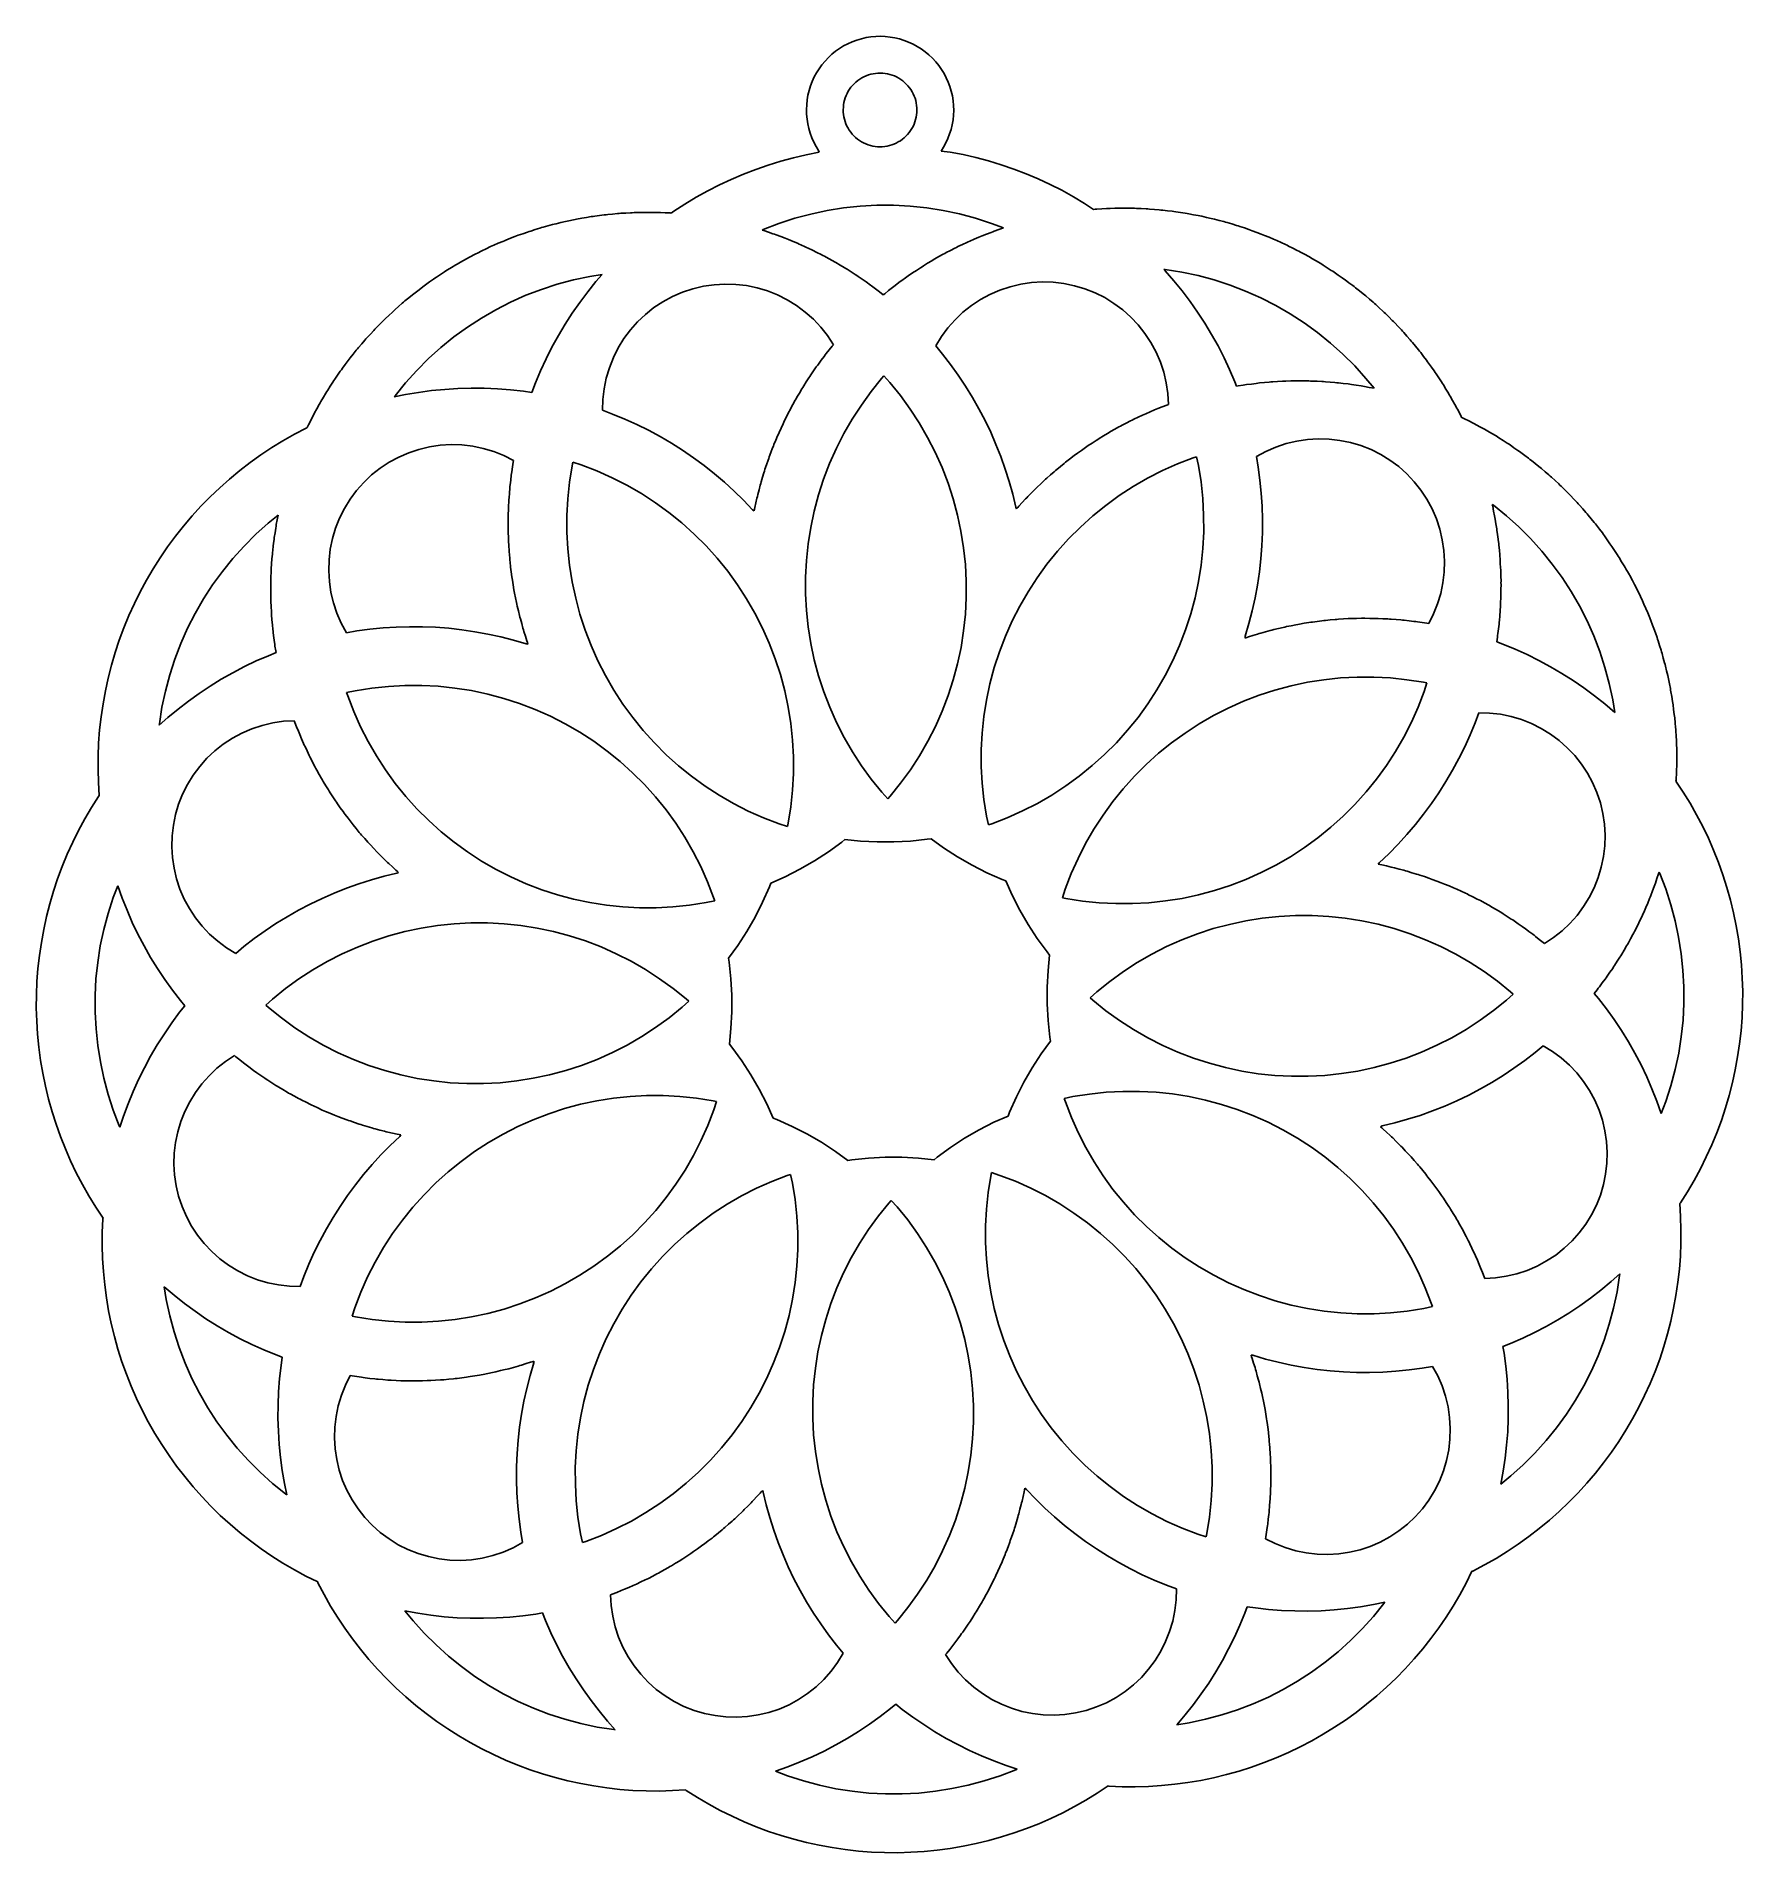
# Model space of a CAD drawing. Extents: x -29.4 to 29.4, y -31.3 to 31.3.
import ezdxf

# ---------------------------------------------------------------- set-up
doc = ezdxf.new("R2010")
doc.units = 0
doc.layers.get('0').update_dxf_attribs({"linetype": 'CONTINUOUS'})

msp = doc.modelspace()

# ---------------------------------------------------------------- linework, layer by layer
for p, q in [((-0.31, 31.306), (-0.476, 31.301)), ((-0.144, 31.299), (-0.31, 31.306)), ((-1.986, 30.686), (-2.108, 30.573)), ((-1.857, 30.79), (-1.986, 30.686)), ((-1.722, 30.886), (-1.857, 30.79)), ((-1.58, 30.973), (-1.722, 30.886)), ((-1.434, 31.051), (-1.58, 30.973)), ((-1.282, 31.118), (-1.434, 31.051)), ((-1.126, 31.176), (-1.282, 31.118)), ((-0.967, 31.223), (-1.126, 31.176)), ((-0.805, 31.26), (-0.967, 31.223)), ((-0.641, 31.286), (-0.805, 31.26)), ((-0.476, 31.301), (-0.641, 31.286)), ((0.021, 31.282), (-0.144, 31.299)), ((0.185, 31.254), (0.021, 31.282)), ((0.346, 31.216), (0.185, 31.254)), ((0.505, 31.166), (0.346, 31.216)), ((0.66, 31.107), (0.505, 31.166)), ((0.811, 31.038), (0.66, 31.107)), ((0.957, 30.959), (0.811, 31.038)), ((1.097, 30.87), (0.957, 30.959)), ((1.231, 30.773), (1.097, 30.87)), ((1.359, 30.667), (1.231, 30.773)), ((-2.426, 30.19), (-2.514, 30.05)), ((-2.328, 30.325), (-2.426, 30.19)), ((-2.222, 30.453), (-2.328, 30.325)), ((-2.108, 30.573), (-2.222, 30.453)), ((1.48, 30.552), (1.359, 30.667)), ((1.592, 30.431), (1.48, 30.552)), ((1.697, 30.302), (1.592, 30.431)), ((1.793, 30.166), (1.697, 30.302)), ((1.88, 30.025), (1.793, 30.166)), ((-2.771, 29.44), (-2.81, 29.278)), ((-2.722, 29.598), (-2.771, 29.44)), ((-2.663, 29.753), (-2.722, 29.598)), ((-2.593, 29.904), (-2.663, 29.753)), ((-2.514, 30.05), (-2.593, 29.904)), ((-1.376, 29.48), (-1.421, 29.41)), ((-1.328, 29.548), (-1.376, 29.48)), ((-1.275, 29.612), (-1.328, 29.548)), ((-1.217, 29.672), (-1.275, 29.612)), ((-1.156, 29.728), (-1.217, 29.672)), ((-1.092, 29.781), (-1.156, 29.728)), ((-1.024, 29.829), (-1.092, 29.781)), ((-0.953, 29.872), (-1.024, 29.829)), ((-0.88, 29.911), (-0.953, 29.872)), ((-0.804, 29.945), (-0.88, 29.911)), ((-0.726, 29.974), (-0.804, 29.945)), ((-0.646, 29.997), (-0.726, 29.974)), ((-0.565, 30.016), (-0.646, 29.997)), ((-0.483, 30.029), (-0.565, 30.016)), ((-0.4, 30.037), (-0.483, 30.029)), ((-0.317, 30.039), (-0.4, 30.037)), ((-0.234, 30.036), (-0.317, 30.039)), ((-0.152, 30.027), (-0.234, 30.036)), ((-0.07, 30.013), (-0.152, 30.027)), ((0.011, 29.994), (-0.07, 30.013)), ((0.091, 29.969), (0.011, 29.994)), ((0.168, 29.939), (0.091, 29.969)), ((0.244, 29.905), (0.168, 29.939)), ((0.317, 29.865), (0.244, 29.905)), ((0.387, 29.821), (0.317, 29.865)), ((0.454, 29.772), (0.387, 29.821)), ((0.518, 29.719), (0.454, 29.772)), ((0.579, 29.662), (0.518, 29.719)), ((0.635, 29.601), (0.579, 29.662)), ((0.687, 29.536), (0.635, 29.601)), ((0.735, 29.468), (0.687, 29.536)), ((0.779, 29.398), (0.735, 29.468)), ((1.957, 29.878), (1.88, 30.025)), ((2.025, 29.726), (1.957, 29.878)), ((2.082, 29.571), (2.025, 29.726)), ((2.13, 29.411), (2.082, 29.571)), ((-2.855, 28.949), (-2.861, 28.783)), ((-2.838, 29.114), (-2.855, 28.949)), ((-2.81, 29.278), (-2.838, 29.114)), ((-1.591, 28.859), (-1.595, 28.776)), ((-1.583, 28.942), (-1.591, 28.859)), ((-1.569, 29.024), (-1.583, 28.942)), ((-1.549, 29.105), (-1.569, 29.024)), ((-1.525, 29.184), (-1.549, 29.105)), ((-1.495, 29.262), (-1.525, 29.184)), ((-1.46, 29.337), (-1.495, 29.262)), ((-1.421, 29.41), (-1.46, 29.337)), ((0.818, 29.324), (0.779, 29.398)), ((0.852, 29.248), (0.818, 29.324)), ((0.88, 29.17), (0.852, 29.248)), ((0.904, 29.09), (0.88, 29.17)), ((0.922, 29.009), (0.904, 29.09)), ((0.935, 28.927), (0.922, 29.009)), ((0.943, 28.845), (0.935, 28.927)), ((0.945, 28.762), (0.943, 28.845)), ((2.166, 29.249), (2.13, 29.411)), ((2.193, 29.086), (2.166, 29.249)), ((2.208, 28.92), (2.193, 29.086)), ((2.212, 28.754), (2.208, 28.92)), ((-2.861, 28.783), (-2.857, 28.617)), ((-2.857, 28.617), (-2.842, 28.452)), ((-2.842, 28.452), (-2.816, 28.288)), ((-2.816, 28.288), (-2.779, 28.126)), ((-1.595, 28.776), (-1.592, 28.693)), ((-1.592, 28.693), (-1.585, 28.61)), ((-1.585, 28.61), (-1.572, 28.528)), ((-1.572, 28.528), (-1.553, 28.447)), ((-1.553, 28.447), (-1.529, 28.368)), ((-1.529, 28.368), (-1.501, 28.29)), ((-1.501, 28.29), (-1.467, 28.214)), ((-1.467, 28.214), (-1.428, 28.14)), ((0.772, 28.128), (0.811, 28.201)), ((0.811, 28.201), (0.846, 28.276)), ((0.846, 28.276), (0.876, 28.354)), ((0.876, 28.354), (0.9, 28.433)), ((0.9, 28.433), (0.92, 28.514)), ((0.92, 28.514), (0.934, 28.596)), ((0.934, 28.596), (0.942, 28.679)), ((0.942, 28.679), (0.945, 28.762)), ((2.122, 28.098), (2.161, 28.26)), ((2.161, 28.26), (2.189, 28.423)), ((2.189, 28.423), (2.206, 28.588)), ((2.206, 28.588), (2.212, 28.754)), ((-2.779, 28.126), (-2.732, 27.967)), ((-2.732, 27.967), (-2.674, 27.811)), ((-2.674, 27.811), (-2.606, 27.66)), ((-2.606, 27.66), (-2.529, 27.513)), ((-1.428, 28.14), (-1.385, 28.069)), ((-1.385, 28.069), (-1.337, 28.002)), ((-1.337, 28.002), (-1.284, 27.937)), ((-1.284, 27.937), (-1.228, 27.876)), ((-1.228, 27.876), (-1.167, 27.819)), ((-1.167, 27.819), (-1.103, 27.766)), ((-1.103, 27.766), (-1.036, 27.717)), ((-1.036, 27.717), (-0.966, 27.673)), ((-0.966, 27.673), (-0.893, 27.633)), ((-0.893, 27.633), (-0.817, 27.598)), ((-0.817, 27.598), (-0.74, 27.569)), ((-0.74, 27.569), (-0.66, 27.544)), ((-0.003, 27.54), (0.077, 27.564)), ((0.077, 27.564), (0.155, 27.593)), ((0.155, 27.593), (0.231, 27.627)), ((0.231, 27.627), (0.304, 27.665)), ((0.304, 27.665), (0.375, 27.709)), ((0.375, 27.709), (0.443, 27.757)), ((0.443, 27.757), (0.507, 27.809)), ((0.507, 27.809), (0.568, 27.866)), ((0.568, 27.866), (0.625, 27.926)), ((0.625, 27.926), (0.679, 27.99)), ((0.679, 27.99), (0.727, 28.057)), ((0.727, 28.057), (0.772, 28.128)), ((1.865, 27.488), (1.944, 27.634)), ((1.944, 27.634), (2.014, 27.785)), ((2.014, 27.785), (2.073, 27.94)), ((2.073, 27.94), (2.122, 28.098)), ((-3.748, 26.999), (-4.182, 26.866)), ((-3.31, 27.117), (-3.748, 26.999)), ((-2.868, 27.22), (-3.31, 27.117)), ((-2.423, 27.308), (-2.868, 27.22)), ((-2.529, 27.513), (-2.442, 27.372)), ((-2.442, 27.372), (-2.423, 27.308)), ((-0.66, 27.544), (-0.579, 27.525)), ((-0.498, 27.511), (-0.579, 27.525)), ((-0.415, 27.502), (-0.498, 27.511)), ((-0.332, 27.499), (-0.415, 27.502)), ((-0.249, 27.501), (-0.332, 27.499)), ((-0.166, 27.509), (-0.249, 27.501)), ((-0.084, 27.522), (-0.166, 27.509)), ((-0.084, 27.522), (-0.003, 27.54)), ((1.777, 27.347), (1.865, 27.488)), ((2.092, 27.315), (1.777, 27.347)), ((2.537, 27.229), (2.092, 27.315)), ((2.98, 27.128), (2.537, 27.229)), ((3.418, 27.011), (2.98, 27.128)), ((3.852, 26.879), (3.418, 27.011)), ((-5.452, 26.376), (-5.863, 26.184)), ((-5.034, 26.554), (-5.452, 26.376)), ((-4.611, 26.717), (-5.034, 26.554)), ((-4.182, 26.866), (-4.611, 26.717)), ((4.282, 26.732), (3.852, 26.879)), ((4.705, 26.57), (4.282, 26.732)), ((5.123, 26.394), (4.705, 26.57)), ((5.535, 26.202), (5.123, 26.394)), ((-6.663, 25.756), (-7.052, 25.522)), ((-6.267, 25.977), (-6.663, 25.756)), ((-5.863, 26.184), (-6.267, 25.977)), ((5.94, 25.997), (5.535, 26.202)), ((6.337, 25.778), (5.94, 25.997)), ((6.726, 25.545), (6.337, 25.778)), ((-10.443, 25.063), (-10.608, 25.037)), ((-10.279, 25.091), (-10.443, 25.063)), ((-10.219, 25.099), (-10.279, 25.091)), ((-10.16, 25.109), (-10.219, 25.099)), ((-9.995, 25.129), (-10.16, 25.109)), ((-9.83, 25.151), (-9.995, 25.129)), ((-9.769, 25.157), (-9.83, 25.151)), ((-9.709, 25.165), (-9.769, 25.157)), ((-9.544, 25.18), (-9.709, 25.165)), ((-9.378, 25.196), (-9.544, 25.18)), ((-9.318, 25.2), (-9.378, 25.196)), ((-9.257, 25.205), (-9.318, 25.2)), ((-9.091, 25.214), (-9.257, 25.205)), ((-8.925, 25.225), (-9.091, 25.214)), ((-8.865, 25.226), (-8.925, 25.225)), ((-8.804, 25.23), (-8.865, 25.226)), ((-8.638, 25.233), (-8.804, 25.23)), ((-8.472, 25.237), (-8.638, 25.233)), ((-8.411, 25.237), (-8.472, 25.237)), ((-8.35, 25.238), (-8.411, 25.237)), ((-8.184, 25.236), (-8.35, 25.238)), ((-8.018, 25.235), (-8.184, 25.236)), ((-7.957, 25.232), (-8.018, 25.235)), ((-7.897, 25.231), (-7.957, 25.232)), ((-7.731, 25.223), (-7.897, 25.231)), ((-7.565, 25.216), (-7.731, 25.223)), ((-7.521, 25.212), (-7.565, 25.216)), ((-7.432, 25.274), (-7.521, 25.212)), ((-7.052, 25.522), (-7.432, 25.274)), ((-2.712, 25.181), (-3.267, 25.032)), ((-2.15, 25.301), (-2.712, 25.181)), ((-1.582, 25.391), (-2.15, 25.301)), ((-1.01, 25.452), (-1.582, 25.391)), ((-0.437, 25.482), (-1.01, 25.452)), ((0.138, 25.482), (-0.437, 25.482)), ((0.712, 25.452), (0.138, 25.482)), ((1.284, 25.392), (0.712, 25.452)), ((1.851, 25.303), (1.284, 25.392)), ((2.413, 25.184), (1.851, 25.303)), ((2.969, 25.035), (2.413, 25.184)), ((7.03, 25.341), (6.726, 25.545)), ((7.09, 25.344), (7.03, 25.341)), ((7.15, 25.35), (7.09, 25.344)), ((7.316, 25.359), (7.15, 25.35)), ((7.482, 25.369), (7.316, 25.359)), ((7.543, 25.371), (7.482, 25.369)), ((7.604, 25.374), (7.543, 25.371)), ((7.77, 25.377), (7.604, 25.374)), ((7.936, 25.382), (7.77, 25.377)), ((7.997, 25.382), (7.936, 25.382)), ((8.057, 25.383), (7.997, 25.382)), ((8.223, 25.38), (8.057, 25.383)), ((8.39, 25.379), (8.223, 25.38)), ((8.45, 25.377), (8.39, 25.379)), ((8.511, 25.376), (8.45, 25.377)), ((8.677, 25.367), (8.511, 25.376)), ((8.843, 25.36), (8.677, 25.367)), ((8.904, 25.356), (8.843, 25.36)), ((8.964, 25.353), (8.904, 25.356)), ((9.13, 25.338), (8.964, 25.353)), ((9.296, 25.326), (9.13, 25.338)), ((9.356, 25.319), (9.296, 25.326)), ((9.416, 25.314), (9.356, 25.319)), ((9.581, 25.294), (9.416, 25.314)), ((9.747, 25.275), (9.581, 25.294)), ((9.806, 25.267), (9.747, 25.275)), ((9.867, 25.259), (9.806, 25.267)), ((10.031, 25.234), (9.867, 25.259)), ((10.195, 25.209), (10.031, 25.234)), ((10.255, 25.198), (10.195, 25.209)), ((10.315, 25.189), (10.255, 25.198)), ((10.478, 25.158), (10.315, 25.189)), ((10.642, 25.128), (10.478, 25.158)), ((10.701, 25.115), (10.642, 25.128)), ((10.76, 25.103), (10.701, 25.115)), ((10.923, 25.066), (10.76, 25.103)), ((11.085, 25.03), (10.923, 25.066)), ((-12.852, 24.425), (-12.909, 24.405)), ((-12.795, 24.447), (-12.852, 24.425)), ((-12.638, 24.501), (-12.795, 24.447)), ((-12.482, 24.557), (-12.638, 24.501)), ((-12.424, 24.576), (-12.482, 24.557)), ((-12.367, 24.595), (-12.424, 24.576)), ((-12.208, 24.644), (-12.367, 24.595)), ((-12.049, 24.695), (-12.208, 24.644)), ((-11.991, 24.711), (-12.049, 24.695)), ((-11.933, 24.729), (-11.991, 24.711)), ((-11.772, 24.772), (-11.933, 24.729)), ((-11.612, 24.817), (-11.772, 24.772)), ((-11.553, 24.831), (-11.612, 24.817)), ((-11.495, 24.847), (-11.553, 24.831)), ((-11.333, 24.885), (-11.495, 24.847)), ((-11.171, 24.924), (-11.333, 24.885)), ((-11.112, 24.936), (-11.171, 24.924)), ((-11.053, 24.95), (-11.112, 24.936)), ((-10.89, 24.982), (-11.053, 24.95)), ((-10.727, 25.015), (-10.89, 24.982)), ((-10.667, 25.025), (-10.727, 25.015)), ((-10.608, 25.037), (-10.667, 25.025)), ((-4.35, 24.648), (-4.39, 24.626)), ((-4.332, 24.609), (-4.39, 24.626)), ((-3.813, 24.855), (-4.35, 24.648)), ((-4.175, 24.555), (-4.332, 24.609)), ((-4.017, 24.502), (-4.175, 24.555)), ((-3.96, 24.481), (-4.017, 24.502)), ((-3.903, 24.462), (-3.96, 24.481)), ((-3.748, 24.402), (-3.903, 24.462)), ((-3.267, 25.032), (-3.813, 24.855)), ((3.515, 24.858), (2.969, 25.035)), ((3.189, 24.428), (3.133, 24.404)), ((3.344, 24.488), (3.189, 24.428)), ((3.499, 24.549), (3.344, 24.488)), ((3.556, 24.57), (3.499, 24.549)), ((3.926, 24.702), (3.515, 24.858)), ((3.612, 24.592), (3.556, 24.57)), ((3.769, 24.646), (3.612, 24.592)), ((3.926, 24.702), (3.769, 24.646)), ((11.144, 25.015), (11.085, 25.03)), ((11.203, 25.002), (11.144, 25.015)), ((11.364, 24.959), (11.203, 25.002)), ((11.525, 24.918), (11.364, 24.959)), ((11.583, 24.901), (11.525, 24.918)), ((11.641, 24.885), (11.583, 24.901)), ((11.8, 24.837), (11.641, 24.885)), ((11.96, 24.79), (11.8, 24.837)), ((12.017, 24.771), (11.96, 24.79)), ((12.075, 24.753), (12.017, 24.771)), ((12.233, 24.699), (12.075, 24.753)), ((12.391, 24.647), (12.233, 24.699)), ((12.447, 24.626), (12.391, 24.647)), ((12.505, 24.606), (12.447, 24.626)), ((12.66, 24.547), (12.505, 24.606)), ((12.816, 24.489), (12.66, 24.547)), ((12.872, 24.466), (12.816, 24.489)), ((12.929, 24.444), (12.872, 24.466)), ((13.082, 24.38), (12.929, 24.444)), ((-14.156, 23.859), (-14.303, 23.782)), ((-14.101, 23.886), (-14.156, 23.859)), ((-14.047, 23.913), (-14.101, 23.886)), ((-13.897, 23.984), (-14.047, 23.913)), ((-13.747, 24.056), (-13.897, 23.984)), ((-13.691, 24.08), (-13.747, 24.056)), ((-13.636, 24.106), (-13.691, 24.08)), ((-13.483, 24.171), (-13.636, 24.106)), ((-13.331, 24.238), (-13.483, 24.171)), ((-13.275, 24.26), (-13.331, 24.238)), ((-13.219, 24.284), (-13.275, 24.26)), ((-13.064, 24.343), (-13.219, 24.284)), ((-12.909, 24.405), (-13.064, 24.343)), ((-3.592, 24.344), (-3.748, 24.402)), ((-3.536, 24.321), (-3.592, 24.344)), ((-3.479, 24.3), (-3.536, 24.321)), ((-3.326, 24.235), (-3.479, 24.3)), ((-3.172, 24.172), (-3.326, 24.235)), ((-3.117, 24.147), (-3.172, 24.172)), ((-3.061, 24.123), (-3.117, 24.147)), ((-2.91, 24.053), (-3.061, 24.123)), ((-2.759, 23.984), (-2.91, 24.053)), ((-2.704, 23.957), (-2.759, 23.984)), ((-2.65, 23.932), (-2.704, 23.957)), ((-2.501, 23.857), (-2.65, 23.932)), ((-2.352, 23.783), (-2.501, 23.857)), ((1.85, 23.794), (1.705, 23.711)), ((1.904, 23.822), (1.85, 23.794)), ((1.957, 23.851), (1.904, 23.822)), ((2.105, 23.927), (1.957, 23.851)), ((2.252, 24.004), (2.105, 23.927)), ((2.307, 24.03), (2.252, 24.004)), ((2.361, 24.058), (2.307, 24.03)), ((2.511, 24.128), (2.361, 24.058)), ((2.661, 24.2), (2.511, 24.128)), ((2.717, 24.225), (2.661, 24.2)), ((2.771, 24.25), (2.717, 24.225)), ((2.924, 24.316), (2.771, 24.25)), ((3.077, 24.382), (2.924, 24.316)), ((3.133, 24.404), (3.077, 24.382)), ((13.236, 24.316), (13.082, 24.38)), ((13.291, 24.291), (13.236, 24.316)), ((13.347, 24.268), (13.291, 24.291)), ((13.497, 24.198), (13.347, 24.268)), ((13.649, 24.129), (13.497, 24.198)), ((13.703, 24.102), (13.649, 24.129)), ((13.758, 24.077), (13.703, 24.102)), ((13.906, 24.001), (13.758, 24.077)), ((14.055, 23.927), (13.906, 24.001)), ((14.109, 23.899), (14.055, 23.927)), ((14.163, 23.871), (14.109, 23.899)), ((14.308, 23.791), (14.163, 23.871)), ((-15.339, 23.187), (-15.477, 23.095)), ((-15.287, 23.218), (-15.339, 23.187)), ((-15.236, 23.252), (-15.287, 23.218)), ((-15.094, 23.337), (-15.236, 23.252)), ((-14.952, 23.425), (-15.094, 23.337)), ((-14.9, 23.455), (-14.952, 23.425)), ((-14.848, 23.486), (-14.9, 23.455)), ((-14.702, 23.567), (-14.848, 23.486)), ((-14.558, 23.649), (-14.702, 23.567)), ((-14.504, 23.677), (-14.558, 23.649)), ((-14.451, 23.707), (-14.504, 23.677)), ((-14.303, 23.782), (-14.451, 23.707)), ((-2.299, 23.754), (-2.352, 23.783)), ((-2.245, 23.727), (-2.299, 23.754)), ((-2.099, 23.646), (-2.245, 23.727)), ((-1.953, 23.567), (-2.099, 23.646)), ((-1.901, 23.537), (-1.953, 23.567)), ((-1.848, 23.507), (-1.901, 23.537)), ((-1.705, 23.422), (-1.848, 23.507)), ((-1.561, 23.338), (-1.705, 23.422)), ((-1.51, 23.305), (-1.561, 23.338)), ((-1.458, 23.274), (-1.51, 23.305)), ((-1.319, 23.184), (-1.458, 23.274)), ((-1.178, 23.095), (-1.319, 23.184)), ((0.931, 23.239), (0.791, 23.148)), ((1.069, 23.331), (0.931, 23.239)), ((1.121, 23.363), (1.069, 23.331)), ((1.171, 23.396), (1.121, 23.363)), ((1.314, 23.482), (1.171, 23.396)), ((1.456, 23.569), (1.314, 23.482)), ((1.508, 23.599), (1.456, 23.569)), ((1.56, 23.631), (1.508, 23.599)), ((1.705, 23.711), (1.56, 23.631)), ((9.507, 23.267), (9.457, 23.272)), ((9.502, 23.223), (9.457, 23.272)), ((9.8, 22.881), (9.502, 23.223)), ((10.074, 23.177), (9.507, 23.267)), ((10.637, 23.058), (10.074, 23.177)), ((14.455, 23.712), (14.308, 23.791)), ((14.507, 23.681), (14.455, 23.712)), ((14.56, 23.652), (14.507, 23.681)), ((14.703, 23.567), (14.56, 23.652)), ((14.846, 23.482), (14.703, 23.567)), ((14.897, 23.45), (14.846, 23.482)), ((14.949, 23.419), (14.897, 23.45)), ((15.089, 23.329), (14.949, 23.419)), ((15.229, 23.239), (15.089, 23.329)), ((15.279, 23.205), (15.229, 23.239)), ((15.33, 23.172), (15.279, 23.205)), ((15.467, 23.077), (15.33, 23.172)), ((-16.217, 22.57), (-16.35, 22.469)), ((-16.085, 22.671), (-16.217, 22.57)), ((-16.036, 22.706), (-16.085, 22.671)), ((-15.988, 22.743), (-16.036, 22.706)), ((-15.852, 22.839), (-15.988, 22.743)), ((-15.716, 22.935), (-15.852, 22.839)), ((-15.666, 22.969), (-15.716, 22.935)), ((-15.616, 23.004), (-15.666, 22.969)), ((-15.477, 23.095), (-15.616, 23.004)), ((-11.998, 22.584), (-12.534, 22.378)), ((-11.451, 22.762), (-11.998, 22.584)), ((-10.896, 22.911), (-11.451, 22.762)), ((-10.334, 23.031), (-10.896, 22.911)), ((-10.117, 22.849), (-10.402, 22.496)), ((-9.899, 23.1), (-10.334, 23.031)), ((-9.899, 23.1), (-10.117, 22.849)), ((-7.134, 22.485), (-6.78, 22.603)), ((-6.78, 22.603), (-6.416, 22.69)), ((-6.416, 22.69), (-6.046, 22.744)), ((-6.046, 22.744), (-5.673, 22.766)), ((-5.673, 22.766), (-5.299, 22.755)), ((-5.299, 22.755), (-4.928, 22.712)), ((-4.928, 22.712), (-4.561, 22.636)), ((-4.561, 22.636), (-4.203, 22.529)), ((-1.128, 23.061), (-1.178, 23.095)), ((-1.077, 23.028), (-1.128, 23.061)), ((-0.941, 22.933), (-1.077, 23.028)), ((-0.804, 22.839), (-0.941, 22.933)), ((-0.755, 22.803), (-0.804, 22.839)), ((-0.705, 22.768), (-0.755, 22.803)), ((-0.572, 22.668), (-0.705, 22.768)), ((-0.438, 22.57), (-0.572, 22.668)), ((-0.391, 22.532), (-0.438, 22.57)), ((0.011, 22.576), (-0.037, 22.539)), ((0.058, 22.614), (0.011, 22.576)), ((0.191, 22.714), (0.058, 22.614)), ((0.322, 22.816), (0.191, 22.714)), ((0.372, 22.851), (0.322, 22.816)), ((0.42, 22.888), (0.372, 22.851)), ((0.556, 22.983), (0.42, 22.888)), ((0.691, 23.08), (0.556, 22.983)), ((0.742, 23.114), (0.691, 23.08)), ((0.791, 23.148), (0.742, 23.114)), ((3.464, 22.409), (3.807, 22.558)), ((3.807, 22.558), (4.161, 22.676)), ((4.161, 22.676), (4.525, 22.762)), ((4.525, 22.762), (4.895, 22.817)), ((4.895, 22.817), (5.268, 22.839)), ((5.268, 22.839), (5.642, 22.829)), ((5.642, 22.829), (6.013, 22.786)), ((6.013, 22.786), (6.38, 22.71)), ((6.38, 22.71), (6.738, 22.603)), ((6.738, 22.603), (7.085, 22.465)), ((10.086, 22.529), (9.8, 22.881)), ((11.192, 22.909), (10.637, 23.058)), ((11.738, 22.732), (11.192, 22.909)), ((12.275, 22.526), (11.738, 22.732)), ((15.604, 22.983), (15.467, 23.077)), ((15.653, 22.947), (15.604, 22.983)), ((15.702, 22.913), (15.653, 22.947)), ((15.835, 22.813), (15.702, 22.913)), ((15.969, 22.714), (15.835, 22.813)), ((16.017, 22.677), (15.969, 22.714)), ((16.065, 22.64), (16.017, 22.677)), ((16.195, 22.536), (16.065, 22.64)), ((-16.918, 21.994), (-17.044, 21.885)), ((-16.794, 22.105), (-16.918, 21.994)), ((-16.747, 22.143), (-16.794, 22.105)), ((-16.702, 22.183), (-16.747, 22.143)), ((-16.573, 22.288), (-16.702, 22.183)), ((-16.445, 22.394), (-16.573, 22.288)), ((-16.397, 22.431), (-16.445, 22.394)), ((-16.35, 22.469), (-16.397, 22.431)), ((-13.059, 22.144), (-13.571, 21.883)), ((-12.534, 22.378), (-13.059, 22.144)), ((-10.674, 22.133), (-10.934, 21.761)), ((-10.402, 22.496), (-10.674, 22.133)), ((-8.412, 21.721), (-8.119, 21.953)), ((-8.119, 21.953), (-7.807, 22.159)), ((-7.807, 22.159), (-7.478, 22.337)), ((-7.478, 22.337), (-7.134, 22.485)), ((-4.203, 22.529), (-3.856, 22.391)), ((-3.856, 22.391), (-3.522, 22.223)), ((-3.522, 22.223), (-3.204, 22.026)), ((-3.204, 22.026), (-2.904, 21.803)), ((-0.342, 22.496), (-0.391, 22.532)), ((-0.214, 22.392), (-0.342, 22.496)), ((-0.165, 22.433), (-0.214, 22.392)), ((-0.037, 22.539), (-0.165, 22.433)), ((2.53, 21.793), (2.823, 22.025)), ((2.823, 22.025), (3.135, 22.231)), ((3.135, 22.231), (3.464, 22.409)), ((7.085, 22.465), (7.42, 22.298)), ((7.42, 22.298), (7.738, 22.101)), ((7.738, 22.101), (8.038, 21.878)), ((10.36, 22.167), (10.086, 22.529)), ((10.621, 21.796), (10.36, 22.167)), ((12.8, 22.293), (12.275, 22.526)), ((13.312, 22.032), (12.8, 22.293)), ((13.81, 21.745), (13.312, 22.032)), ((16.325, 22.433), (16.195, 22.536)), ((16.371, 22.393), (16.325, 22.433)), ((16.418, 22.355), (16.371, 22.393)), ((16.544, 22.246), (16.418, 22.355)), ((16.671, 22.139), (16.544, 22.246)), ((16.716, 22.098), (16.671, 22.139)), ((16.761, 22.058), (16.716, 22.098)), ((16.883, 21.945), (16.761, 22.058)), ((17.006, 21.833), (16.883, 21.945)), ((-17.578, 21.371), (-17.695, 21.253)), ((-17.462, 21.49), (-17.578, 21.371)), ((-17.418, 21.532), (-17.462, 21.49)), ((-17.375, 21.575), (-17.418, 21.532)), ((-17.254, 21.688), (-17.375, 21.575)), ((-17.133, 21.803), (-17.254, 21.688)), ((-17.088, 21.843), (-17.133, 21.803)), ((-17.044, 21.885), (-17.088, 21.843)), ((-14.068, 21.595), (-14.55, 21.282)), ((-13.571, 21.883), (-14.068, 21.595)), ((-11.181, 21.38), (-11.414, 20.99)), ((-10.934, 21.761), (-11.181, 21.38)), ((-8.932, 21.184), (-8.683, 21.464)), ((-8.683, 21.464), (-8.412, 21.721)), ((-2.904, 21.803), (-2.625, 21.554)), ((-2.625, 21.554), (-2.368, 21.282)), ((2.011, 21.256), (2.259, 21.535)), ((2.259, 21.535), (2.53, 21.793)), ((8.038, 21.878), (8.317, 21.63)), ((8.317, 21.63), (8.574, 21.358)), ((8.574, 21.358), (8.805, 21.064)), ((10.869, 21.416), (10.621, 21.796)), ((11.103, 21.027), (10.869, 21.416)), ((14.292, 21.432), (13.81, 21.745)), ((14.757, 21.094), (14.292, 21.432)), ((17.049, 21.79), (17.006, 21.833)), ((17.094, 21.749), (17.049, 21.79)), ((17.212, 21.632), (17.094, 21.749)), ((17.33, 21.515), (17.212, 21.632)), ((17.372, 21.472), (17.33, 21.515)), ((17.415, 21.429), (17.372, 21.472)), ((17.529, 21.307), (17.415, 21.429)), ((17.643, 21.187), (17.529, 21.307)), ((-18.193, 20.704), (-18.301, 20.578)), ((-18.085, 20.83), (-18.193, 20.704)), ((-18.044, 20.875), (-18.085, 20.83)), ((-18.004, 20.921), (-18.044, 20.875)), ((-17.891, 21.043), (-18.004, 20.921)), ((-17.779, 21.166), (-17.891, 21.043)), ((-17.737, 21.209), (-17.779, 21.166)), ((-17.695, 21.253), (-17.737, 21.209)), ((-15.015, 20.944), (-15.462, 20.582)), ((-14.55, 21.282), (-15.015, 20.944)), ((-11.414, 20.99), (-11.633, 20.593)), ((-9.35, 20.566), (-9.154, 20.884)), ((-9.154, 20.884), (-8.932, 21.184)), ((-2.368, 21.282), (-2.137, 20.988)), ((-2.137, 20.988), (-1.932, 20.676)), ((-1.932, 20.676), (-1.971, 20.629)), ((1.592, 20.637), (1.788, 20.955)), ((1.788, 20.955), (2.011, 21.256)), ((8.805, 21.064), (9.011, 20.752)), ((9.011, 20.752), (9.188, 20.423)), ((11.324, 20.631), (11.103, 21.027)), ((15.204, 20.733), (14.757, 21.094)), ((15.631, 20.348), (15.204, 20.733)), ((17.684, 21.142), (17.643, 21.187)), ((17.725, 21.097), (17.684, 21.142)), ((17.834, 20.972), (17.725, 21.097)), ((17.945, 20.848), (17.834, 20.972)), ((17.984, 20.801), (17.945, 20.848)), ((18.023, 20.756), (17.984, 20.801)), ((18.128, 20.626), (18.023, 20.756)), ((-18.66, 20.129), (-18.759, 19.995)), ((-18.623, 20.177), (-18.66, 20.129)), ((-18.586, 20.225), (-18.623, 20.177)), ((-18.482, 20.354), (-18.586, 20.225)), ((-18.379, 20.485), (-18.482, 20.354)), ((-18.339, 20.531), (-18.379, 20.485)), ((-18.301, 20.578), (-18.339, 20.531)), ((-15.888, 20.198), (-16.295, 19.791)), ((-15.462, 20.582), (-15.888, 20.198)), ((-11.838, 20.188), (-12.029, 19.777)), ((-11.633, 20.593), (-11.838, 20.188)), ((-9.655, 19.884), (-9.517, 20.231)), ((-9.517, 20.231), (-9.35, 20.566)), ((-2.351, 20.14), (-2.451, 20.007)), ((-2.253, 20.274), (-2.351, 20.14)), ((-2.215, 20.321), (-2.253, 20.274)), ((-2.179, 20.37), (-2.215, 20.321)), ((-2.074, 20.499), (-2.179, 20.37)), ((-1.971, 20.629), (-2.074, 20.499)), ((1.827, 20.354), (1.592, 20.637)), ((2.104, 19.994), (1.827, 20.354)), ((9.188, 20.423), (9.336, 20.079)), ((9.336, 20.079), (9.453, 19.724)), ((11.53, 20.227), (11.324, 20.631)), ((11.723, 19.816), (11.53, 20.227)), ((16.038, 19.942), (15.631, 20.348)), ((18.234, 20.498), (18.128, 20.626)), ((18.271, 20.45), (18.234, 20.498)), ((18.31, 20.403), (18.271, 20.45)), ((18.41, 20.271), (18.31, 20.403)), ((18.511, 20.139), (18.41, 20.271)), ((18.547, 20.09), (18.511, 20.139)), ((18.583, 20.041), (18.547, 20.09)), ((18.679, 19.905), (18.583, 20.041)), ((-19.151, 19.439), (-19.186, 19.389)), ((-19.119, 19.49), (-19.151, 19.439)), ((-19.023, 19.626), (-19.119, 19.49)), ((-18.929, 19.764), (-19.023, 19.626)), ((-18.894, 19.812), (-18.929, 19.764)), ((-18.859, 19.862), (-18.894, 19.812)), ((-18.759, 19.995), (-18.859, 19.862)), ((-16.295, 19.791), (-16.679, 19.364)), ((-12.029, 19.777), (-12.206, 19.359)), ((-9.836, 19.159), (-9.761, 19.525)), ((-9.761, 19.525), (-9.655, 19.884)), ((-2.778, 19.534), (-2.867, 19.393)), ((-2.744, 19.584), (-2.778, 19.534)), ((-2.711, 19.635), (-2.744, 19.584)), ((-2.616, 19.771), (-2.711, 19.635)), ((-2.522, 19.908), (-2.616, 19.771)), ((-2.486, 19.957), (-2.522, 19.908)), ((-2.451, 20.007), (-2.486, 19.957)), ((-0.271, 19.508), (-0.633, 19.062)), ((-0.19, 19.598), (-0.271, 19.508)), ((0.015, 19.371), (-0.19, 19.598)), ((2.368, 19.626), (2.104, 19.994)), ((2.619, 19.248), (2.368, 19.626)), ((9.453, 19.724), (9.539, 19.36)), ((11.901, 19.399), (11.723, 19.816)), ((13.541, 19.417), (13.375, 19.406)), ((13.602, 19.418), (13.541, 19.417)), ((13.662, 19.422), (13.602, 19.418)), ((13.828, 19.425), (13.662, 19.422)), ((13.995, 19.429), (13.828, 19.425)), ((14.055, 19.429), (13.995, 19.429)), ((14.116, 19.43), (14.055, 19.429)), ((14.282, 19.428), (14.116, 19.43)), ((14.448, 19.426), (14.282, 19.428)), ((14.509, 19.424), (14.448, 19.426)), ((14.569, 19.423), (14.509, 19.424)), ((14.736, 19.415), (14.569, 19.423)), ((14.902, 19.408), (14.736, 19.415)), ((16.423, 19.515), (16.038, 19.942)), ((16.7, 19.175), (16.423, 19.515)), ((18.776, 19.77), (18.679, 19.905)), ((18.809, 19.72), (18.776, 19.77)), ((18.844, 19.67), (18.809, 19.72)), ((18.935, 19.531), (18.844, 19.67)), ((19.027, 19.392), (18.935, 19.531)), ((-19.513, 18.862), (-19.598, 18.72)), ((-19.429, 19.006), (-19.513, 18.862)), ((-19.396, 19.057), (-19.429, 19.006)), ((-19.365, 19.109), (-19.396, 19.057)), ((-19.275, 19.249), (-19.365, 19.109)), ((-19.186, 19.389), (-19.275, 19.249)), ((-16.679, 18.957), (-17.07, 18.876)), ((-17.041, 18.917), (-17.07, 18.876)), ((-16.679, 19.364), (-17.041, 18.917)), ((-16.232, 19.033), (-16.679, 18.957)), ((-15.782, 19.093), (-16.232, 19.033)), ((-15.331, 19.137), (-15.782, 19.093)), ((-14.878, 19.166), (-15.331, 19.137)), ((-14.424, 19.179), (-14.878, 19.166)), ((-13.971, 19.176), (-14.424, 19.179)), ((-13.517, 19.157), (-13.971, 19.176)), ((-13.065, 19.123), (-13.517, 19.157)), ((-12.614, 19.072), (-13.065, 19.123)), ((-12.331, 19.031), (-12.614, 19.072)), ((-12.206, 19.359), (-12.331, 19.031)), ((-9.889, 18.414), (-9.879, 18.787)), ((-9.879, 18.787), (-9.836, 19.159)), ((-3.22, 18.811), (-3.25, 18.759)), ((-3.19, 18.864), (-3.22, 18.811)), ((-3.105, 19.007), (-3.19, 18.864)), ((-3.021, 19.151), (-3.105, 19.007)), ((-2.988, 19.202), (-3.021, 19.151)), ((-2.957, 19.254), (-2.988, 19.202)), ((-2.867, 19.393), (-2.957, 19.254)), ((-0.633, 19.062), (-0.97, 18.597)), ((0.377, 18.924), (0.015, 19.371)), ((0.715, 18.459), (0.377, 18.924)), ((2.857, 18.861), (2.619, 19.248)), ((3.082, 18.467), (2.857, 18.861)), ((9.539, 19.36), (9.593, 18.99)), ((9.593, 18.99), (9.614, 18.617)), ((11.96, 19.245), (11.901, 19.399)), ((12.023, 19.255), (11.96, 19.245)), ((12.187, 19.283), (12.023, 19.255)), ((12.247, 19.291), (12.187, 19.283)), ((12.307, 19.301), (12.247, 19.291)), ((12.472, 19.321), (12.307, 19.301)), ((12.637, 19.343), (12.472, 19.321)), ((12.697, 19.349), (12.637, 19.343)), ((12.757, 19.357), (12.697, 19.349)), ((12.923, 19.372), (12.757, 19.357)), ((13.088, 19.388), (12.923, 19.372)), ((13.149, 19.392), (13.088, 19.388)), ((13.209, 19.397), (13.149, 19.392)), ((13.375, 19.406), (13.209, 19.397)), ((14.962, 19.403), (14.902, 19.408)), ((15.023, 19.4), (14.962, 19.403)), ((15.188, 19.386), (15.023, 19.4)), ((15.354, 19.373), (15.188, 19.386)), ((15.414, 19.366), (15.354, 19.373)), ((15.475, 19.361), (15.414, 19.366)), ((15.64, 19.341), (15.475, 19.361)), ((15.805, 19.323), (15.64, 19.341)), ((15.865, 19.314), (15.805, 19.323)), ((15.925, 19.307), (15.865, 19.314)), ((16.09, 19.281), (15.925, 19.307)), ((16.254, 19.257), (16.09, 19.281)), ((16.314, 19.246), (16.254, 19.257)), ((16.373, 19.236), (16.314, 19.246)), ((16.537, 19.205), (16.373, 19.236)), ((16.7, 19.175), (16.537, 19.205)), ((19.059, 19.341), (19.027, 19.392)), ((19.092, 19.29), (19.059, 19.341)), ((19.178, 19.148), (19.092, 19.29)), ((19.265, 19.006), (19.178, 19.148)), ((19.295, 18.953), (19.265, 19.006)), ((19.326, 18.901), (19.295, 18.953)), ((19.407, 18.756), (19.326, 18.901)), ((-19.874, 18.215), (-19.948, 18.066)), ((-19.845, 18.268), (-19.874, 18.215)), ((-19.817, 18.322), (-19.845, 18.268)), ((-19.737, 18.468), (-19.817, 18.322)), ((-19.658, 18.614), (-19.737, 18.468)), ((-19.627, 18.667), (-19.658, 18.614)), ((-19.598, 18.72), (-19.627, 18.667)), ((-9.544, 18.286), (-9.889, 18.414)), ((-9.125, 18.113), (-9.544, 18.286)), ((-3.54, 18.211), (-3.615, 18.062)), ((-3.466, 18.36), (-3.54, 18.211)), ((-3.437, 18.413), (-3.466, 18.36)), ((-3.41, 18.467), (-3.437, 18.413)), ((-3.329, 18.613), (-3.41, 18.467)), ((-3.25, 18.759), (-3.329, 18.613)), ((-0.97, 18.597), (-1.283, 18.114)), ((1.028, 17.978), (0.715, 18.459)), ((3.292, 18.065), (3.082, 18.467)), ((8.57, 18.176), (8.419, 18.105)), ((8.72, 18.248), (8.57, 18.176)), ((8.775, 18.272), (8.72, 18.248)), ((8.83, 18.298), (8.775, 18.272)), ((8.983, 18.363), (8.83, 18.298)), ((9.135, 18.429), (8.983, 18.363)), ((9.192, 18.452), (9.135, 18.429)), ((9.247, 18.476), (9.192, 18.452)), ((9.403, 18.535), (9.247, 18.476)), ((9.557, 18.597), (9.403, 18.535)), ((9.614, 18.617), (9.557, 18.597)), ((19.489, 18.612), (19.407, 18.756)), ((19.517, 18.558), (19.489, 18.612)), ((19.547, 18.505), (19.517, 18.558)), ((19.572, 18.454), (19.547, 18.505)), ((19.7, 18.21), (19.572, 18.454)), ((19.707, 18.176), (19.7, 18.21)), ((19.817, 18.124), (19.707, 18.176)), ((-20.51, 17.59), (-20.905, 17.366)), ((-20.108, 17.801), (-20.51, 17.59)), ((-20.068, 17.82), (-20.108, 17.801)), ((-20.048, 17.863), (-20.068, 17.82)), ((-20.023, 17.918), (-20.048, 17.863)), ((-19.948, 18.066), (-20.023, 17.918)), ((-8.711, 17.926), (-9.125, 18.113)), ((-8.305, 17.724), (-8.711, 17.926)), ((-7.906, 17.509), (-8.305, 17.724)), ((-3.855, 17.54), (-3.918, 17.386)), ((-3.83, 17.595), (-3.855, 17.54)), ((-3.806, 17.651), (-3.83, 17.595)), ((-3.736, 17.802), (-3.806, 17.651)), ((-3.668, 17.953), (-3.736, 17.802)), ((-3.641, 18.008), (-3.668, 17.953)), ((-3.615, 18.062), (-3.641, 18.008)), ((-1.57, 17.617), (-1.831, 17.104)), ((-1.283, 18.114), (-1.57, 17.617)), ((1.315, 17.48), (1.028, 17.978)), ((3.488, 17.656), (3.292, 18.065)), ((3.67, 17.24), (3.488, 17.656)), ((7.514, 17.617), (7.372, 17.529)), ((7.567, 17.647), (7.514, 17.617)), ((7.619, 17.678), (7.567, 17.647)), ((7.764, 17.759), (7.619, 17.678)), ((7.909, 17.841), (7.764, 17.759)), ((7.962, 17.869), (7.909, 17.841)), ((8.015, 17.898), (7.962, 17.869)), ((8.163, 17.974), (8.015, 17.898)), ((8.311, 18.051), (8.163, 17.974)), ((8.365, 18.078), (8.311, 18.051)), ((8.419, 18.105), (8.365, 18.078)), ((19.965, 18.049), (19.817, 18.124)), ((20.114, 17.975), (19.965, 18.049)), ((20.167, 17.946), (20.114, 17.975)), ((20.221, 17.919), (20.167, 17.946)), ((20.367, 17.838), (20.221, 17.919)), ((20.513, 17.759), (20.367, 17.838)), ((20.566, 17.729), (20.513, 17.759)), ((20.619, 17.699), (20.566, 17.729)), ((20.761, 17.614), (20.619, 17.699)), ((20.905, 17.53), (20.761, 17.614)), ((-21.291, 17.128), (-21.669, 16.877)), ((-20.905, 17.366), (-21.291, 17.128)), ((-16.916, 16.802), (-16.573, 16.951)), ((-16.573, 16.951), (-16.218, 17.068)), ((-16.218, 17.068), (-15.854, 17.154)), ((-15.854, 17.154), (-15.484, 17.208)), ((-15.484, 17.208), (-15.111, 17.23)), ((-15.111, 17.23), (-14.737, 17.219)), ((-14.737, 17.219), (-14.366, 17.175)), ((-14.366, 17.175), (-14, 17.099)), ((-14, 17.099), (-13.641, 16.992)), ((-13.641, 16.992), (-13.294, 16.853)), ((-7.514, 17.279), (-7.906, 17.509)), ((-7.131, 17.036), (-7.514, 17.279)), ((-6.756, 16.78), (-7.131, 17.036)), ((-4.085, 16.964), (-4.145, 16.809)), ((-4.027, 17.12), (-4.085, 16.964)), ((-4.004, 17.176), (-4.027, 17.12)), ((-3.983, 17.233), (-4.004, 17.176)), ((-3.918, 17.386), (-3.983, 17.233)), ((-1.831, 17.104), (-2.065, 16.579)), ((1.577, 16.968), (1.315, 17.48)), ((1.811, 16.443), (1.577, 16.968)), ((3.837, 16.818), (3.67, 17.24)), ((6.479, 16.935), (6.43, 16.898)), ((6.615, 17.03), (6.479, 16.935)), ((6.75, 17.127), (6.615, 17.03)), ((6.8, 17.161), (6.75, 17.127)), ((6.85, 17.196), (6.8, 17.161)), ((6.989, 17.287), (6.85, 17.196)), ((7.128, 17.379), (6.989, 17.287)), ((7.179, 17.41), (7.128, 17.379)), ((7.23, 17.443), (7.179, 17.41)), ((7.372, 17.529), (7.23, 17.443)), ((12.647, 16.821), (12.975, 16.999)), ((12.975, 16.999), (13.318, 17.148)), ((13.318, 17.148), (13.673, 17.267)), ((13.673, 17.267), (14.037, 17.354)), ((14.037, 17.354), (14.407, 17.408)), ((14.407, 17.408), (14.78, 17.431)), ((14.78, 17.431), (15.154, 17.421)), ((15.154, 17.421), (15.525, 17.378)), ((15.525, 17.378), (15.891, 17.303)), ((15.891, 17.303), (16.25, 17.196)), ((16.25, 17.196), (16.597, 17.058)), ((16.597, 17.058), (16.932, 16.891)), ((20.956, 17.497), (20.905, 17.53)), ((21.008, 17.466), (20.956, 17.497)), ((21.148, 17.376), (21.008, 17.466)), ((21.288, 17.287), (21.148, 17.376)), ((21.338, 17.253), (21.288, 17.287)), ((21.389, 17.22), (21.338, 17.253)), ((21.525, 17.124), (21.389, 17.22)), ((21.663, 17.031), (21.525, 17.124)), ((21.711, 16.995), (21.663, 17.031)), ((21.761, 16.96), (21.711, 16.995)), ((21.894, 16.86), (21.761, 16.96)), ((-22.397, 16.335), (-22.747, 16.046)), ((-22.038, 16.612), (-22.397, 16.335)), ((-21.669, 16.877), (-22.038, 16.612)), ((-17.851, 16.187), (-17.557, 16.419)), ((-17.557, 16.419), (-17.245, 16.625)), ((-17.245, 16.625), (-16.916, 16.802)), ((-13.294, 16.853), (-12.96, 16.685)), ((-13.021, 16.297), (-13.028, 16.237)), ((-12.995, 16.461), (-13.021, 16.297)), ((-12.971, 16.626), (-12.995, 16.461)), ((-12.96, 16.685), (-12.971, 16.626)), ((-10.939, 16.505), (-11.028, 15.937)), ((-10.914, 16.623), (-10.939, 16.505)), ((-10.622, 16.529), (-10.914, 16.623)), ((-10.085, 16.323), (-10.622, 16.529)), ((-9.56, 16.089), (-10.085, 16.323)), ((-6.391, 16.511), (-6.756, 16.78)), ((-6.035, 16.229), (-6.391, 16.511)), ((-4.309, 16.322), (-4.328, 16.264)), ((-4.292, 16.38), (-4.309, 16.322)), ((-4.238, 16.537), (-4.292, 16.38)), ((-4.185, 16.695), (-4.238, 16.537)), ((-4.164, 16.752), (-4.185, 16.695)), ((-4.145, 16.809), (-4.164, 16.752)), ((-2.065, 16.579), (-2.27, 16.043)), ((2.017, 15.907), (1.811, 16.443)), ((3.99, 16.391), (3.837, 16.818)), ((4.127, 15.958), (3.99, 16.391)), ((5.672, 16.297), (5.548, 16.186)), ((5.719, 16.335), (5.672, 16.297)), ((5.765, 16.375), (5.719, 16.335)), ((5.894, 16.48), (5.765, 16.375)), ((6.022, 16.586), (5.894, 16.48)), ((6.07, 16.623), (6.022, 16.586)), ((6.117, 16.661), (6.07, 16.623)), ((6.249, 16.761), (6.117, 16.661)), ((6.381, 16.863), (6.249, 16.761)), ((6.43, 16.898), (6.381, 16.863)), ((9.407, 16.336), (8.895, 16.075)), ((9.932, 16.57), (9.407, 16.336)), ((10.469, 16.776), (9.932, 16.57)), ((10.584, 16.814), (10.469, 16.776)), ((10.648, 16.514), (10.584, 16.814)), ((10.738, 15.946), (10.648, 16.514)), ((12.708, 16.459), (12.647, 16.821)), ((12.768, 16.009), (12.708, 16.459)), ((16.932, 16.891), (17.25, 16.695)), ((17.25, 16.695), (17.55, 16.472)), ((17.55, 16.472), (17.829, 16.223)), ((22.028, 16.762), (21.894, 16.86)), ((22.075, 16.724), (22.028, 16.762)), ((22.124, 16.688), (22.075, 16.724)), ((22.253, 16.583), (22.124, 16.688)), ((22.384, 16.48), (22.253, 16.583)), ((22.43, 16.441), (22.384, 16.48)), ((22.477, 16.403), (22.43, 16.441)), ((22.603, 16.294), (22.477, 16.403)), ((22.729, 16.186), (22.603, 16.294)), ((-23.086, 15.745), (-23.414, 15.432)), ((-22.747, 16.046), (-23.086, 15.745)), ((-18.371, 15.651), (-18.122, 15.931)), ((-18.122, 15.931), (-17.851, 16.187)), ((-13.088, 15.726), (-13.1, 15.56)), ((-13.081, 15.786), (-13.088, 15.726)), ((-13.076, 15.846), (-13.081, 15.786)), ((-13.056, 16.011), (-13.076, 15.846)), ((-13.037, 16.177), (-13.056, 16.011)), ((-13.028, 16.237), (-13.037, 16.177)), ((-11.028, 15.937), (-11.088, 15.365)), ((-9.048, 15.829), (-9.56, 16.089)), ((-8.55, 15.542), (-9.048, 15.829)), ((-5.69, 15.935), (-6.035, 16.229)), ((-5.354, 15.63), (-5.69, 15.935)), ((-4.498, 15.668), (-4.54, 15.507)), ((-4.456, 15.829), (-4.498, 15.668)), ((-4.439, 15.887), (-4.456, 15.829)), ((-4.424, 15.946), (-4.439, 15.887)), ((-4.375, 16.105), (-4.424, 15.946)), ((-4.328, 16.264), (-4.375, 16.105)), ((-2.27, 16.043), (-2.448, 15.496)), ((2.195, 15.36), (2.017, 15.907)), ((4.25, 15.521), (4.127, 15.958)), ((5.005, 15.682), (4.888, 15.563)), ((5.048, 15.724), (5.005, 15.682)), ((5.091, 15.767), (5.048, 15.724)), ((5.213, 15.88), (5.091, 15.767)), ((5.333, 15.995), (5.213, 15.88)), ((5.378, 16.035), (5.333, 15.995)), ((5.423, 16.077), (5.378, 16.035)), ((5.548, 16.186), (5.423, 16.077)), ((8.398, 15.787), (7.916, 15.474)), ((8.895, 16.075), (8.398, 15.787)), ((10.798, 15.375), (10.738, 15.946)), ((12.813, 15.558), (12.768, 16.009)), ((17.829, 16.223), (18.086, 15.952)), ((18.086, 15.952), (18.318, 15.658)), ((18.318, 15.658), (18.524, 15.346)), ((22.774, 16.145), (22.729, 16.186)), ((22.82, 16.105), (22.774, 16.145)), ((22.942, 15.992), (22.82, 16.105)), ((23.065, 15.88), (22.942, 15.992)), ((23.108, 15.838), (23.065, 15.88)), ((23.152, 15.796), (23.108, 15.838)), ((23.27, 15.679), (23.152, 15.796)), ((23.389, 15.563), (23.27, 15.679)), ((-23.732, 15.107), (-24.037, 14.772)), ((-23.414, 15.432), (-23.732, 15.107)), ((-18.957, 14.698), (-18.79, 15.033)), ((-18.79, 15.033), (-18.594, 15.351)), ((-18.594, 15.351), (-18.371, 15.651)), ((-13.129, 15.107), (-13.137, 14.941)), ((-13.122, 15.273), (-13.129, 15.107)), ((-13.118, 15.334), (-13.122, 15.273)), ((-13.114, 15.394), (-13.118, 15.334)), ((-13.1, 15.56), (-13.114, 15.394)), ((-11.088, 15.365), (-11.118, 14.792)), ((-8.068, 15.229), (-8.55, 15.542)), ((-7.603, 14.891), (-8.068, 15.229)), ((-5.03, 15.312), (-5.354, 15.63)), ((-4.717, 14.984), (-5.03, 15.312)), ((-4.642, 15.065), (-4.653, 15.005)), ((-4.605, 15.227), (-4.642, 15.065)), ((-4.569, 15.389), (-4.605, 15.227)), ((-4.554, 15.448), (-4.569, 15.389)), ((-4.54, 15.507), (-4.554, 15.448)), ((-2.448, 15.496), (-2.596, 14.941)), ((2.344, 14.805), (2.195, 15.36)), ((4.356, 15.08), (4.25, 15.521)), ((4.381, 15.022), (4.356, 15.08)), ((4.422, 15.067), (4.381, 15.022)), ((4.462, 15.113), (4.422, 15.067)), ((4.575, 15.235), (4.462, 15.113)), ((4.687, 15.358), (4.575, 15.235)), ((4.73, 15.401), (4.687, 15.358)), ((4.771, 15.445), (4.73, 15.401)), ((4.888, 15.563), (4.771, 15.445)), ((7.451, 15.136), (7.005, 14.774)), ((7.916, 15.474), (7.451, 15.136)), ((10.828, 14.801), (10.798, 15.375)), ((12.842, 15.105), (12.813, 15.558)), ((12.855, 14.651), (12.842, 15.105)), ((18.524, 15.346), (18.701, 15.017)), ((20.816, 15.142), (20.776, 15.166)), ((20.79, 15.107), (20.776, 15.166)), ((20.822, 14.943), (20.79, 15.107)), ((21.263, 14.78), (20.816, 15.142)), ((23.431, 15.519), (23.389, 15.563)), ((23.474, 15.476), (23.431, 15.519)), ((23.587, 15.355), (23.474, 15.476)), ((23.702, 15.234), (23.587, 15.355)), ((23.742, 15.189), (23.702, 15.234)), ((23.784, 15.145), (23.742, 15.189)), ((23.893, 15.019), (23.784, 15.145)), ((-24.331, 14.426), (-24.613, 14.07)), ((-24.037, 14.772), (-24.331, 14.426)), ((-21.414, 14.524), (-21.841, 14.139)), ((-21.074, 14.802), (-21.414, 14.524)), ((-21.145, 14.415), (-21.156, 14.355)), ((-21.135, 14.475), (-21.145, 14.415)), ((-21.104, 14.638), (-21.135, 14.475)), ((-21.074, 14.802), (-21.104, 14.638)), ((-19.095, 14.351), (-18.957, 14.698)), ((-13.142, 14.654), (-13.145, 14.487)), ((-13.145, 14.487), (-13.143, 14.427)), ((-13.143, 14.427), (-13.144, 14.366)), ((-13.141, 14.82), (-13.142, 14.654)), ((-13.138, 14.881), (-13.141, 14.82)), ((-13.137, 14.941), (-13.138, 14.881)), ((-11.118, 14.792), (-11.118, 14.217)), ((-7.156, 14.53), (-7.603, 14.891)), ((-6.729, 14.145), (-7.156, 14.53)), ((-4.666, 14.946), (-4.717, 14.984)), ((-4.653, 15.005), (-4.666, 14.946)), ((-2.596, 14.941), (-2.715, 14.379)), ((2.463, 14.243), (2.344, 14.805)), ((7.005, 14.774), (6.578, 14.389)), ((10.829, 14.226), (10.828, 14.801)), ((12.852, 14.198), (12.855, 14.651)), ((18.701, 15.017), (18.849, 14.674)), ((18.849, 14.674), (18.967, 14.319)), ((20.856, 14.781), (20.822, 14.943)), ((20.866, 14.721), (20.856, 14.781)), ((20.877, 14.661), (20.866, 14.721)), ((20.904, 14.497), (20.877, 14.661)), ((20.931, 14.333), (20.904, 14.497)), ((21.69, 14.396), (21.263, 14.78)), ((24.003, 14.895), (23.893, 15.019)), ((24.042, 14.849), (24.003, 14.895)), ((24.082, 14.803), (24.042, 14.849)), ((24.187, 14.674), (24.082, 14.803)), ((24.293, 14.546), (24.187, 14.674)), ((24.33, 14.498), (24.293, 14.546)), ((24.368, 14.451), (24.33, 14.498)), ((24.468, 14.318), (24.368, 14.451)), ((-24.613, 14.07), (-24.882, 13.705)), ((-21.841, 14.139), (-22.247, 13.732)), ((-21.222, 13.906), (-21.24, 13.741)), ((-21.213, 13.966), (-21.222, 13.906)), ((-21.206, 14.026), (-21.213, 13.966)), ((-21.18, 14.191), (-21.206, 14.026)), ((-21.156, 14.355), (-21.18, 14.191)), ((-19.277, 13.626), (-19.202, 13.992)), ((-19.202, 13.992), (-19.095, 14.351)), ((-13.144, 14.366), (-13.139, 14.2)), ((-13.139, 14.2), (-13.136, 14.034)), ((-13.136, 14.034), (-13.133, 13.973)), ((-13.133, 13.973), (-13.131, 13.913)), ((-13.131, 13.913), (-13.12, 13.747)), ((-11.118, 14.217), (-11.087, 13.643)), ((-6.323, 13.739), (-6.729, 14.145)), ((-2.805, 13.811), (-2.865, 13.24)), ((-2.715, 14.379), (-2.805, 13.811)), ((2.553, 13.676), (2.463, 14.243)), ((6.172, 13.983), (5.787, 13.556)), ((6.578, 14.389), (6.172, 13.983)), ((10.799, 13.652), (10.829, 14.226)), ((12.833, 13.744), (12.852, 14.198)), ((18.967, 14.319), (19.053, 13.955)), ((19.053, 13.955), (19.107, 13.585)), ((20.939, 14.273), (20.931, 14.333)), ((20.949, 14.213), (20.939, 14.273)), ((20.97, 14.048), (20.949, 14.213)), ((20.992, 13.883), (20.97, 14.048)), ((20.998, 13.823), (20.992, 13.883)), ((21.005, 13.763), (20.998, 13.823)), ((22.096, 13.99), (21.69, 14.396)), ((22.481, 13.563), (22.096, 13.99)), ((24.57, 14.186), (24.468, 14.318)), ((24.605, 14.137), (24.57, 14.186)), ((24.642, 14.089), (24.605, 14.137)), ((24.737, 13.953), (24.642, 14.089)), ((24.834, 13.817), (24.737, 13.953)), ((24.868, 13.767), (24.834, 13.817)), ((-25.138, 13.331), (-25.381, 12.947)), ((-24.882, 13.705), (-25.138, 13.331)), ((-22.632, 13.305), (-22.993, 12.858)), ((-22.247, 13.732), (-22.632, 13.305)), ((-21.285, 13.289), (-21.299, 13.124)), ((-21.272, 13.455), (-21.285, 13.289)), ((-21.265, 13.515), (-21.272, 13.455)), ((-21.26, 13.576), (-21.265, 13.515)), ((-21.24, 13.741), (-21.26, 13.576)), ((-19.33, 12.881), (-19.319, 13.255)), ((-19.319, 13.255), (-19.277, 13.626)), ((-13.12, 13.747), (-13.111, 13.581)), ((-13.111, 13.581), (-13.106, 13.52)), ((-13.106, 13.52), (-13.102, 13.46)), ((-13.102, 13.46), (-13.086, 13.294)), ((-13.086, 13.294), (-13.071, 13.129)), ((-11.087, 13.643), (-11.027, 13.071)), ((-5.938, 13.312), (-6.323, 13.739)), ((-5.576, 12.866), (-5.938, 13.312)), ((-2.865, 13.24), (-2.895, 12.666)), ((2.614, 13.104), (2.553, 13.676)), ((5.787, 13.556), (5.426, 13.109)), ((10.739, 13.081), (10.799, 13.652)), ((12.748, 12.841), (12.798, 13.292)), ((12.798, 13.292), (12.833, 13.744)), ((19.107, 13.585), (19.129, 13.212)), ((19.129, 13.212), (19.118, 12.838)), ((21.02, 13.597), (21.005, 13.763)), ((21.036, 13.432), (21.02, 13.597)), ((21.04, 13.371), (21.036, 13.432)), ((21.045, 13.311), (21.04, 13.371)), ((21.054, 13.145), (21.045, 13.311)), ((22.843, 13.116), (22.481, 13.563)), ((24.903, 13.717), (24.868, 13.767)), ((24.993, 13.578), (24.903, 13.717)), ((25.086, 13.44), (24.993, 13.578)), ((25.117, 13.388), (25.086, 13.44)), ((25.15, 13.337), (25.117, 13.388)), ((25.236, 13.195), (25.15, 13.337)), ((25.324, 13.053), (25.236, 13.195)), ((-25.611, 12.556), (-25.826, 12.157)), ((-25.381, 12.947), (-25.611, 12.556)), ((-22.993, 12.858), (-23.331, 12.393)), ((-21.325, 12.549), (-21.326, 12.383)), ((-21.323, 12.61), (-21.325, 12.549)), ((-21.322, 12.671), (-21.323, 12.61)), ((-21.313, 12.837), (-21.322, 12.671)), ((-21.307, 13.003), (-21.313, 12.837)), ((-21.302, 13.063), (-21.307, 13.003)), ((-21.299, 13.124), (-21.302, 13.063)), ((-19.307, 12.508), (-19.33, 12.881)), ((-13.071, 13.129), (-13.064, 13.069)), ((-13.064, 13.069), (-13.058, 13.008)), ((-13.058, 13.008), (-13.036, 12.843)), ((-13.036, 12.843), (-13.015, 12.678)), ((-13.015, 12.678), (-13.006, 12.619)), ((-13.006, 12.619), (-12.997, 12.558)), ((-12.997, 12.558), (-12.97, 12.395)), ((-11.027, 13.071), (-10.937, 12.504)), ((-5.238, 12.401), (-5.576, 12.866)), ((-2.895, 12.666), (-2.895, 12.091)), ((2.644, 12.53), (2.614, 13.104)), ((2.644, 11.956), (2.644, 12.53)), ((5.088, 12.644), (4.775, 12.162)), ((5.426, 13.109), (5.088, 12.644)), ((10.649, 12.513), (10.739, 13.081)), ((12.682, 12.392), (12.748, 12.841)), ((19.118, 12.838), (19.074, 12.467)), ((21.065, 12.979), (21.054, 13.145)), ((21.067, 12.918), (21.065, 12.979)), ((21.07, 12.858), (21.067, 12.918)), ((21.073, 12.692), (21.07, 12.858)), ((21.078, 12.525), (21.073, 12.692)), ((21.077, 12.465), (21.078, 12.525)), ((23.181, 12.651), (22.843, 13.116)), ((23.494, 12.17), (23.181, 12.651)), ((25.353, 13.001), (25.324, 13.053)), ((25.385, 12.949), (25.353, 13.001)), ((25.466, 12.803), (25.385, 12.949)), ((25.548, 12.659), (25.466, 12.803)), ((25.576, 12.605), (25.548, 12.659)), ((25.605, 12.552), (25.576, 12.605)), ((25.681, 12.404), (25.605, 12.552)), ((-25.826, 12.157), (-26.028, 11.75)), ((-23.644, 11.911), (-23.931, 11.413)), ((-23.331, 12.393), (-23.644, 11.911)), ((-21.326, 12.383), (-21.329, 12.217)), ((-21.329, 12.217), (-21.328, 12.156)), ((-21.328, 12.156), (-21.328, 12.096)), ((-21.328, 12.096), (-21.324, 11.929)), ((-21.324, 11.929), (-21.32, 11.763)), ((-19.252, 12.138), (-19.307, 12.508)), ((-19.165, 11.774), (-19.252, 12.138)), ((-12.97, 12.395), (-12.943, 12.23)), ((-12.943, 12.23), (-12.932, 12.171)), ((-12.932, 12.171), (-12.922, 12.111)), ((-12.922, 12.111), (-12.888, 11.948)), ((-12.888, 11.948), (-12.856, 11.785)), ((-10.937, 12.504), (-10.817, 11.942)), ((-10.817, 11.942), (-10.668, 11.387)), ((-4.925, 11.919), (-5.238, 12.401)), ((-4.637, 11.421), (-4.925, 11.919)), ((-2.895, 12.091), (-2.864, 11.517)), ((2.614, 11.382), (2.644, 11.956)), ((4.775, 12.162), (4.488, 11.664)), ((10.382, 11.396), (10.53, 11.951)), ((10.53, 11.951), (10.649, 12.513)), ((12.503, 11.502), (12.6, 11.946)), ((12.6, 11.946), (12.682, 12.392)), ((18.998, 12.101), (18.891, 11.743)), ((19.074, 12.467), (18.998, 12.101)), ((21.063, 11.785), (21.071, 11.951)), ((21.071, 11.951), (21.072, 12.011)), ((21.072, 12.011), (21.075, 12.072)), ((21.075, 12.072), (21.076, 12.238)), ((21.076, 12.238), (21.079, 12.404)), ((21.079, 12.404), (21.077, 12.465)), ((23.782, 11.672), (23.494, 12.17)), ((25.758, 12.257), (25.681, 12.404)), ((25.784, 12.202), (25.758, 12.257)), ((25.812, 12.148), (25.784, 12.202)), ((25.883, 11.998), (25.812, 12.148)), ((25.955, 11.848), (25.883, 11.998)), ((-26.215, 11.337), (-26.388, 10.917)), ((-26.028, 11.75), (-26.215, 11.337)), ((-23.931, 11.413), (-24.191, 10.901)), ((-21.32, 11.763), (-21.317, 11.703)), ((-21.317, 11.703), (-21.315, 11.642)), ((-21.315, 11.642), (-21.305, 11.476)), ((-21.305, 11.476), (-21.296, 11.31)), ((-21.296, 11.31), (-21.291, 11.25)), ((-19.047, 11.42), (-19.165, 11.774)), ((-18.898, 11.077), (-19.047, 11.42)), ((-12.856, 11.785), (-12.842, 11.726)), ((-12.842, 11.726), (-12.83, 11.667)), ((-12.83, 11.667), (-12.791, 11.505)), ((-12.791, 11.505), (-12.753, 11.343)), ((-12.753, 11.343), (-12.738, 11.285)), ((-12.738, 11.285), (-12.723, 11.226)), ((-10.668, 11.387), (-10.49, 10.84)), ((-4.376, 10.91), (-4.637, 11.421)), ((-2.864, 11.517), (-2.804, 10.946)), ((2.555, 10.81), (2.614, 11.382)), ((4.488, 11.664), (4.228, 11.152)), ((10.204, 10.849), (10.382, 11.396)), ((12.39, 11.063), (12.503, 11.502)), ((18.752, 11.395), (18.584, 11.061)), ((18.891, 11.743), (18.752, 11.395)), ((21.021, 11.166), (21.034, 11.332)), ((21.034, 11.332), (21.048, 11.497)), ((21.048, 11.497), (21.051, 11.558)), ((21.051, 11.558), (21.056, 11.618)), ((21.056, 11.618), (21.063, 11.785)), ((24.043, 11.16), (23.782, 11.672)), ((25.979, 11.792), (25.955, 11.848)), ((26.005, 11.737), (25.979, 11.792)), ((26.07, 11.584), (26.005, 11.737)), ((26.136, 11.432), (26.07, 11.584)), ((26.159, 11.376), (26.136, 11.432)), ((26.183, 11.32), (26.159, 11.376)), ((26.242, 11.165), (26.183, 11.32)), ((-26.388, 10.917), (-26.546, 10.492)), ((-24.191, 10.901), (-24.425, 10.376)), ((-21.291, 11.25), (-21.287, 11.189)), ((-21.287, 11.189), (-21.27, 11.024)), ((-21.27, 11.024), (-21.256, 10.858)), ((-21.256, 10.858), (-21.248, 10.798)), ((-21.248, 10.798), (-21.242, 10.738)), ((-21.242, 10.738), (-21.22, 10.573)), ((-18.72, 10.748), (-18.898, 11.077)), ((-18.358, 10.809), (-18.72, 10.748)), ((-17.908, 10.87), (-18.358, 10.809)), ((-17.457, 10.914), (-17.908, 10.87)), ((-17.004, 10.943), (-17.457, 10.914)), ((-16.55, 10.956), (-17.004, 10.943)), ((-16.096, 10.953), (-16.55, 10.956)), ((-15.643, 10.934), (-16.096, 10.953)), ((-15.191, 10.899), (-15.643, 10.934)), ((-14.74, 10.849), (-15.191, 10.899)), ((-14.291, 10.783), (-14.74, 10.849)), ((-13.844, 10.701), (-14.291, 10.783)), ((-13.401, 10.604), (-13.844, 10.701)), ((-12.723, 11.226), (-12.678, 11.066)), ((-12.678, 11.066), (-12.635, 10.905)), ((-12.635, 10.905), (-12.617, 10.847)), ((-12.617, 10.847), (-12.601, 10.789)), ((-12.601, 10.789), (-12.551, 10.63)), ((-10.49, 10.84), (-10.284, 10.304)), ((-4.142, 10.385), (-4.376, 10.91)), ((-2.804, 10.946), (-2.714, 10.378)), ((2.465, 10.242), (2.555, 10.81)), ((4.228, 11.152), (3.994, 10.627)), ((9.999, 10.312), (10.204, 10.849)), ((12.262, 10.627), (12.39, 11.063)), ((12.529, 10.652), (12.37, 10.603)), ((12.688, 10.702), (12.529, 10.652)), ((12.746, 10.718), (12.688, 10.702)), ((12.804, 10.736), (12.746, 10.718)), ((12.964, 10.78), (12.804, 10.736)), ((13.125, 10.824), (12.964, 10.78)), ((13.183, 10.839), (13.125, 10.824)), ((13.242, 10.854), (13.183, 10.839)), ((13.404, 10.892), (13.242, 10.854)), ((13.566, 10.931), (13.404, 10.892)), ((13.625, 10.943), (13.566, 10.931)), ((13.684, 10.957), (13.625, 10.943)), ((13.847, 10.989), (13.684, 10.957)), ((14.01, 11.023), (13.847, 10.989)), ((14.07, 11.033), (14.01, 11.023)), ((14.129, 11.045), (14.07, 11.033)), ((14.293, 11.071), (14.129, 11.045)), ((14.457, 11.099), (14.293, 11.071)), ((14.517, 11.107), (14.457, 11.099)), ((14.577, 11.116), (14.517, 11.107)), ((14.742, 11.137), (14.577, 11.116)), ((14.907, 11.159), (14.742, 11.137)), ((14.967, 11.165), (14.907, 11.159)), ((15.028, 11.172), (14.967, 11.165)), ((15.193, 11.187), (15.028, 11.172)), ((15.359, 11.203), (15.193, 11.187)), ((15.419, 11.207), (15.359, 11.203)), ((15.479, 11.213), (15.419, 11.207)), ((15.646, 11.222), (15.479, 11.213)), ((15.812, 11.232), (15.646, 11.222)), ((15.872, 11.234), (15.812, 11.232)), ((15.933, 11.237), (15.872, 11.234)), ((16.099, 11.24), (15.933, 11.237)), ((16.265, 11.245), (16.099, 11.24)), ((16.326, 11.245), (16.265, 11.245)), ((16.386, 11.246), (16.326, 11.245)), ((16.553, 11.243), (16.386, 11.246)), ((16.719, 11.242), (16.553, 11.243)), ((16.779, 11.24), (16.719, 11.242)), ((16.84, 11.239), (16.779, 11.24)), ((17.006, 11.23), (16.84, 11.239)), ((17.172, 11.223), (17.006, 11.23)), ((17.233, 11.219), (17.172, 11.223)), ((17.293, 11.216), (17.233, 11.219)), ((17.459, 11.201), (17.293, 11.216)), ((17.625, 11.189), (17.459, 11.201)), ((17.685, 11.182), (17.625, 11.189)), ((17.745, 11.177), (17.685, 11.182)), ((17.91, 11.157), (17.745, 11.177)), ((18.076, 11.138), (17.91, 11.157)), ((18.136, 11.129), (18.076, 11.138)), ((18.196, 11.122), (18.136, 11.129)), ((18.36, 11.096), (18.196, 11.122)), ((18.525, 11.072), (18.36, 11.096)), ((18.584, 11.061), (18.525, 11.072)), ((20.955, 10.595), (20.962, 10.655)), ((20.962, 10.655), (20.971, 10.715)), ((20.971, 10.715), (20.99, 10.88)), ((20.99, 10.88), (21.01, 11.045)), ((21.01, 11.045), (21.015, 11.106)), ((21.015, 11.106), (21.021, 11.166)), ((24.277, 10.635), (24.043, 11.16)), ((26.304, 11.01), (26.242, 11.165)), ((26.324, 10.953), (26.304, 11.01)), ((26.346, 10.897), (26.324, 10.953)), ((26.4, 10.739), (26.346, 10.897)), ((26.456, 10.583), (26.4, 10.739)), ((-26.689, 10.061), (-26.817, 9.626)), ((-26.546, 10.492), (-26.689, 10.061)), ((-24.425, 10.376), (-24.631, 9.84)), ((-21.144, 10.061), (-21.409, 9.956)), ((-21.22, 10.573), (-21.2, 10.408)), ((-21.2, 10.408), (-21.19, 10.348)), ((-21.19, 10.348), (-21.182, 10.288)), ((-21.182, 10.288), (-21.154, 10.124)), ((-21.154, 10.124), (-21.144, 10.061)), ((-12.962, 10.491), (-13.401, 10.604)), ((-12.526, 10.364), (-12.962, 10.491)), ((-12.551, 10.63), (-12.502, 10.471)), ((-12.464, 10.356), (-12.526, 10.364)), ((-12.502, 10.471), (-12.482, 10.414)), ((-12.482, 10.414), (-12.464, 10.356)), ((-10.284, 10.304), (-10.05, 9.779)), ((-3.936, 9.848), (-4.142, 10.385)), ((-2.714, 10.378), (-2.594, 9.816)), ((2.346, 9.68), (2.465, 10.242)), ((3.788, 10.09), (3.611, 9.543)), ((3.994, 10.627), (3.788, 10.09)), ((9.765, 9.787), (9.999, 10.312)), ((12.255, 10.565), (12.262, 10.627)), ((12.313, 10.583), (12.255, 10.565)), ((12.37, 10.603), (12.313, 10.583)), ((20.929, 10.432), (20.955, 10.595)), ((21.145, 10.352), (20.929, 10.432)), ((21.565, 10.179), (21.145, 10.352)), ((21.978, 9.992), (21.565, 10.179)), ((24.483, 10.099), (24.277, 10.635)), ((24.661, 9.552), (24.483, 10.099)), ((26.474, 10.525), (26.456, 10.583)), ((26.494, 10.468), (26.474, 10.525)), ((26.543, 10.309), (26.494, 10.468)), ((26.594, 10.15), (26.543, 10.309)), ((26.61, 10.092), (26.594, 10.15)), ((26.628, 10.034), (26.61, 10.092)), ((26.671, 9.874), (26.628, 10.034)), ((-26.817, 9.626), (-26.929, 9.186)), ((-24.631, 9.84), (-24.808, 9.293)), ((-22.234, 9.578), (-22.636, 9.367)), ((-21.825, 9.774), (-22.234, 9.578)), ((-21.409, 9.956), (-21.825, 9.774)), ((-10.05, 9.779), (-9.789, 9.267)), ((-3.758, 9.302), (-3.936, 9.848)), ((-2.594, 9.816), (-2.445, 9.261)), ((2.197, 9.125), (2.346, 9.68)), ((3.611, 9.543), (3.462, 8.988)), ((9.504, 9.275), (9.765, 9.787)), ((22.385, 9.79), (21.978, 9.992)), ((22.784, 9.575), (22.385, 9.79)), ((23.175, 9.345), (22.784, 9.575)), ((24.81, 8.997), (24.661, 9.552)), ((26.716, 9.713), (26.671, 9.874)), ((26.73, 9.654), (26.716, 9.713)), ((26.746, 9.596), (26.73, 9.654)), ((26.783, 9.434), (26.746, 9.596)), ((26.823, 9.272), (26.783, 9.434)), ((-26.929, 9.186), (-27.027, 8.743)), ((-24.808, 9.293), (-24.957, 8.738)), ((-23.417, 8.905), (-23.795, 8.654)), ((-23.031, 9.143), (-23.417, 8.905)), ((-22.636, 9.367), (-23.031, 9.143)), ((-17.845, 8.839), (-18.413, 8.749)), ((-17.273, 8.899), (-17.845, 8.839)), ((-16.7, 8.93), (-17.273, 8.899)), ((-16.125, 8.93), (-16.7, 8.93)), ((-15.551, 8.9), (-16.125, 8.93)), ((-14.979, 8.84), (-15.551, 8.9)), ((-14.412, 8.751), (-14.979, 8.84)), ((-9.789, 9.267), (-9.502, 8.769)), ((-9.502, 8.769), (-9.188, 8.288)), ((-3.609, 8.747), (-3.758, 9.302)), ((-2.445, 9.261), (-2.267, 8.714)), ((2.02, 8.578), (2.197, 9.125)), ((3.462, 8.988), (3.343, 8.426)), ((8.904, 8.295), (9.217, 8.777)), ((9.217, 8.777), (9.504, 9.275)), ((13.286, 8.769), (12.739, 8.592)), ((13.841, 8.918), (13.286, 8.769)), ((14.403, 9.038), (13.841, 8.918)), ((14.97, 9.128), (14.403, 9.038)), ((15.542, 9.189), (14.97, 9.128)), ((16.116, 9.219), (15.542, 9.189)), ((16.69, 9.219), (16.116, 9.219)), ((17.264, 9.189), (16.69, 9.219)), ((17.836, 9.129), (17.264, 9.189)), ((18.404, 9.04), (17.836, 9.129)), ((18.522, 9.015), (18.404, 9.04)), ((18.427, 8.723), (18.522, 9.015)), ((23.559, 9.102), (23.175, 9.345)), ((23.933, 8.846), (23.559, 9.102)), ((24.298, 8.577), (23.933, 8.846)), ((24.929, 8.435), (24.81, 8.997)), ((26.835, 9.213), (26.823, 9.272)), ((26.849, 9.154), (26.835, 9.213)), ((26.881, 8.991), (26.849, 9.154)), ((26.914, 8.828), (26.881, 8.991)), ((26.924, 8.768), (26.914, 8.828)), ((26.936, 8.709), (26.924, 8.768)), ((-27.108, 8.297), (-27.174, 7.848)), ((-27.027, 8.743), (-27.108, 8.297)), ((-25.076, 8.176), (-25.165, 7.608)), ((-24.957, 8.738), (-25.076, 8.176)), ((-24.164, 8.389), (-24.523, 8.112)), ((-23.795, 8.654), (-24.164, 8.389)), ((-18.413, 8.749), (-18.712, 8.685)), ((-18.712, 8.685), (-18.675, 8.57)), ((-18.675, 8.57), (-18.469, 8.033)), ((-13.85, 8.631), (-14.412, 8.751)), ((-13.294, 8.483), (-13.85, 8.631)), ((-12.748, 8.305), (-13.294, 8.483)), ((-12.211, 8.1), (-12.748, 8.305)), ((-9.188, 8.288), (-8.85, 7.823)), ((-3.489, 8.185), (-3.609, 8.747)), ((-3.399, 7.617), (-3.489, 8.185)), ((-2.267, 8.714), (-2.061, 8.178)), ((-2.061, 8.178), (-1.827, 7.653)), ((1.814, 8.042), (2.02, 8.578)), ((3.343, 8.426), (3.253, 7.858)), ((8.567, 7.83), (8.904, 8.295)), ((11.678, 8.151), (11.166, 7.89)), ((12.203, 8.385), (11.678, 8.151)), ((12.739, 8.592), (12.203, 8.385)), ((17.988, 7.661), (18.222, 8.186)), ((18.222, 8.186), (18.427, 8.723)), ((24.654, 8.295), (24.298, 8.577)), ((25, 8.001), (24.654, 8.295)), ((25, 8.001), (24.929, 8.435)), ((26.962, 8.545), (26.936, 8.709)), ((26.99, 8.381), (26.962, 8.545)), ((26.998, 8.32), (26.99, 8.381)), ((27.008, 8.261), (26.998, 8.32)), ((27.028, 8.096), (27.008, 8.261)), ((-27.174, 7.848), (-27.225, 7.397)), ((-24.873, 7.823), (-25.171, 7.558)), ((-25.165, 7.608), (-25.171, 7.558)), ((-24.523, 8.112), (-24.873, 7.823)), ((-21.978, 7.437), (-21.623, 7.554)), ((-21.623, 7.554), (-21.259, 7.64)), ((-21.259, 7.64), (-20.889, 7.694)), ((-20.889, 7.694), (-20.516, 7.715)), ((-20.516, 7.715), (-20.496, 7.658)), ((-20.496, 7.658), (-20.434, 7.504)), ((-18.469, 8.033), (-18.235, 7.508)), ((-11.686, 7.866), (-12.211, 8.1)), ((-11.174, 7.605), (-11.686, 7.866)), ((-10.676, 7.318), (-11.174, 7.605)), ((-8.85, 7.823), (-8.489, 7.376)), ((-3.339, 7.046), (-3.399, 7.617)), ((-1.827, 7.653), (-1.566, 7.141)), ((1.32, 7.005), (1.581, 7.517)), ((1.581, 7.517), (1.814, 8.042)), ((3.253, 7.858), (3.194, 7.287)), ((8.205, 7.383), (8.567, 7.83)), ((10.668, 7.603), (10.186, 7.29)), ((11.166, 7.89), (10.668, 7.603)), ((17.728, 7.149), (17.988, 7.661)), ((20.012, 7.226), (20.185, 7.646)), ((20.185, 7.646), (20.312, 7.99)), ((20.312, 7.99), (20.686, 7.98)), ((20.686, 7.98), (21.058, 7.937)), ((21.058, 7.937), (21.424, 7.862)), ((21.424, 7.862), (21.782, 7.756)), ((21.782, 7.756), (22.13, 7.618)), ((22.13, 7.618), (22.465, 7.451)), ((27.05, 7.931), (27.028, 8.096)), ((27.056, 7.87), (27.05, 7.931)), ((27.064, 7.81), (27.056, 7.87)), ((27.078, 7.645), (27.064, 7.81)), ((27.095, 7.479), (27.078, 7.645)), ((-27.259, 6.944), (-27.278, 6.491)), ((-27.225, 7.397), (-27.259, 6.944)), ((-23.257, 6.675), (-22.963, 6.907)), ((-22.963, 6.907), (-22.651, 7.112)), ((-22.651, 7.112), (-22.322, 7.289)), ((-22.322, 7.289), (-21.978, 7.437)), ((-20.434, 7.504), (-20.374, 7.349)), ((-20.374, 7.349), (-20.351, 7.293)), ((-20.351, 7.293), (-20.328, 7.236)), ((-20.328, 7.236), (-20.262, 7.084)), ((-20.262, 7.084), (-20.196, 6.931)), ((-20.196, 6.931), (-20.171, 6.876)), ((-18.235, 7.508), (-17.974, 6.996)), ((-17.974, 6.996), (-17.686, 6.499)), ((-10.194, 7.006), (-10.676, 7.318)), ((-9.729, 6.668), (-10.194, 7.006)), ((-8.489, 7.376), (-8.104, 6.949)), ((-8.104, 6.949), (-7.697, 6.543)), ((-3.309, 6.472), (-3.339, 7.046)), ((-1.566, 7.141), (-1.278, 6.644)), ((1.033, 6.507), (1.32, 7.005)), ((3.194, 7.287), (3.164, 6.713)), ((7.415, 6.55), (7.821, 6.956)), ((7.821, 6.956), (8.205, 7.383)), ((9.722, 6.952), (9.275, 6.59)), ((10.186, 7.29), (9.722, 6.952)), ((17.44, 6.651), (17.728, 7.149)), ((19.825, 6.813), (20.012, 7.226)), ((22.465, 7.451), (22.783, 7.255)), ((22.783, 7.255), (23.083, 7.033)), ((23.083, 7.033), (23.363, 6.785)), ((27.099, 7.419), (27.095, 7.479)), ((27.104, 7.358), (27.099, 7.419)), ((27.113, 7.192), (27.104, 7.358)), ((27.123, 7.026), (27.113, 7.192)), ((27.125, 6.966), (27.123, 7.026)), ((27.128, 6.905), (27.125, 6.966)), ((27.132, 6.739), (27.128, 6.905)), ((-27.278, 6.491), (-27.281, 6.037)), ((-23.777, 6.139), (-23.529, 6.418)), ((-23.529, 6.418), (-23.257, 6.675)), ((-20.171, 6.876), (-20.146, 6.821)), ((-20.146, 6.821), (-20.075, 6.671)), ((-20.075, 6.671), (-20.004, 6.52)), ((-20.004, 6.52), (-19.976, 6.466)), ((-19.976, 6.466), (-19.95, 6.412)), ((-19.95, 6.412), (-19.873, 6.264)), ((-19.873, 6.264), (-19.797, 6.116)), ((-17.686, 6.499), (-17.373, 6.017)), ((-9.282, 6.306), (-9.729, 6.668)), ((-8.855, 5.922), (-9.282, 6.306)), ((-7.697, 6.543), (-7.27, 6.159)), ((-3.308, 5.897), (-3.309, 6.472)), ((-1.278, 6.644), (-0.965, 6.162)), ((0.72, 6.025), (1.033, 6.507)), ((3.164, 6.713), (3.164, 6.138)), ((6.988, 6.165), (7.415, 6.55)), ((9.275, 6.59), (8.848, 6.205)), ((17.128, 6.169), (17.44, 6.651)), ((19.408, 6.007), (19.623, 6.406)), ((19.623, 6.406), (19.825, 6.813)), ((23.363, 6.785), (23.62, 6.513)), ((23.62, 6.513), (23.852, 6.22)), ((27.136, 6.573), (27.132, 6.739)), ((27.133, 6.119), (27.135, 6.285)), ((27.135, 6.285), (27.137, 6.452)), ((27.136, 6.512), (27.136, 6.573)), ((27.137, 6.452), (27.136, 6.512)), ((-27.281, 6.037), (-27.268, 5.584)), ((-24.197, 5.521), (-24, 5.839)), ((-24, 5.839), (-23.777, 6.139)), ((-19.797, 6.116), (-19.768, 6.063)), ((-19.768, 6.063), (-19.74, 6.01)), ((-19.74, 6.01), (-19.658, 5.865)), ((-19.658, 5.865), (-19.577, 5.72)), ((-19.577, 5.72), (-19.545, 5.668)), ((-19.545, 5.668), (-19.515, 5.615)), ((-17.373, 6.017), (-17.035, 5.552)), ((-8.448, 5.516), (-8.855, 5.922)), ((-7.27, 6.159), (-6.823, 5.797)), ((-6.823, 5.797), (-6.358, 5.46)), ((-3.338, 5.323), (-3.308, 5.897)), ((-0.965, 6.162), (-0.627, 5.697)), ((-0.627, 5.697), (-0.265, 5.25)), ((0.382, 5.56), (0.72, 6.025)), ((3.164, 6.138), (3.194, 5.564)), ((6.077, 5.465), (6.541, 5.803)), ((6.541, 5.803), (6.988, 6.165)), ((8.442, 5.798), (8.058, 5.371)), ((8.848, 6.205), (8.442, 5.798)), ((16.429, 5.257), (16.79, 5.704)), ((16.79, 5.704), (17.128, 6.169)), ((19.178, 5.615), (19.408, 6.007)), ((23.852, 6.22), (24.058, 5.908)), ((24.058, 5.908), (24.236, 5.579)), ((27.105, 5.633), (27.115, 5.666)), ((27.115, 5.666), (27.126, 5.942)), ((27.126, 5.942), (27.13, 5.998)), ((27.13, 5.998), (27.131, 6.058)), ((27.131, 6.058), (27.133, 6.119)), ((-27.264, 5.107), (-27.507, 4.724)), ((-27.268, 5.584), (-27.239, 5.131)), ((-27.239, 5.131), (-27.264, 5.107)), ((-24.502, 4.839), (-24.364, 5.187)), ((-24.364, 5.187), (-24.197, 5.521)), ((-19.515, 5.615), (-19.428, 5.474)), ((-19.428, 5.474), (-19.342, 5.331)), ((-19.342, 5.331), (-19.309, 5.28)), ((-19.309, 5.28), (-19.278, 5.229)), ((-19.278, 5.229), (-19.185, 5.09)), ((-19.185, 5.09), (-19.095, 4.951)), ((-17.035, 5.552), (-16.673, 5.106)), ((-16.673, 5.106), (-16.288, 4.679)), ((-8.064, 5.089), (-8.448, 5.516)), ((-7.702, 4.642), (-8.064, 5.089)), ((-6.358, 5.46), (-5.876, 5.147)), ((-5.876, 5.147), (-5.378, 4.86)), ((-3.398, 4.751), (-3.338, 5.323)), ((-0.265, 5.25), (-0.06, 5.023)), ((-0.06, 5.023), (0.021, 5.113)), ((0.021, 5.113), (0.382, 5.56)), ((3.194, 5.564), (3.255, 4.993)), ((5.097, 4.864), (5.595, 5.152)), ((5.595, 5.152), (6.077, 5.465)), ((8.058, 5.371), (7.696, 4.924)), ((16.044, 4.83), (16.429, 5.257)), ((18.679, 4.857), (18.935, 5.232)), ((18.935, 5.232), (19.178, 5.615)), ((24.236, 5.579), (24.384, 5.236)), ((24.384, 5.236), (24.502, 4.881)), ((27.356, 5.255), (27.105, 5.633)), ((27.594, 4.869), (27.356, 5.255)), ((-27.507, 4.724), (-27.737, 4.333)), ((-24.684, 4.115), (-24.609, 4.481)), ((-24.609, 4.481), (-24.502, 4.839)), ((-19.095, 4.951), (-19.06, 4.901)), ((-19.06, 4.901), (-19.026, 4.851)), ((-19.026, 4.851), (-18.929, 4.716)), ((-18.929, 4.716), (-18.834, 4.58)), ((-18.834, 4.58), (-18.797, 4.531)), ((-18.797, 4.531), (-18.762, 4.482)), ((-18.762, 4.482), (-18.66, 4.35)), ((-16.288, 4.679), (-15.882, 4.273)), ((-7.364, 4.178), (-7.702, 4.642)), ((-5.378, 4.86), (-4.866, 4.599)), ((-4.866, 4.599), (-4.341, 4.366)), ((-3.488, 4.184), (-3.398, 4.751)), ((3.255, 4.993), (3.345, 4.425)), ((3.345, 4.425), (3.409, 4.125)), ((4.06, 4.369), (4.585, 4.603)), ((4.585, 4.603), (5.097, 4.864)), ((7.359, 4.459), (7.046, 3.977)), ((7.696, 4.924), (7.359, 4.459)), ((15.211, 4.039), (15.638, 4.424)), ((15.638, 4.424), (16.044, 4.83)), ((18.128, 4.136), (18.41, 4.492)), ((18.41, 4.492), (18.679, 4.857)), ((24.502, 4.881), (24.588, 4.517)), ((24.588, 4.517), (24.643, 4.147)), ((27.818, 4.474), (27.594, 4.869)), ((28.029, 4.072), (27.818, 4.474)), ((-27.952, 3.933), (-28.154, 3.527)), ((-27.737, 4.333), (-27.952, 3.933)), ((-24.728, 3.743), (-24.684, 4.115)), ((-18.66, 4.35), (-18.56, 4.218)), ((-18.56, 4.218), (-18.522, 4.171)), ((-18.522, 4.171), (-18.485, 4.123)), ((-18.485, 4.123), (-18.379, 3.995)), ((-18.379, 3.995), (-18.274, 3.866)), ((-18.274, 3.866), (-18.234, 3.82)), ((-18.234, 3.82), (-18.195, 3.773)), ((-18.195, 3.773), (-18.085, 3.649)), ((-15.882, 4.273), (-15.455, 3.888)), ((-15.455, 3.888), (-15.008, 3.527)), ((-7.051, 3.696), (-7.364, 4.178)), ((-4.341, 4.366), (-3.805, 4.16)), ((-3.805, 4.16), (-3.513, 4.065)), ((-3.513, 4.065), (-3.488, 4.184)), ((3.409, 4.125), (3.524, 4.163)), ((3.524, 4.163), (4.06, 4.369)), ((7.046, 3.977), (6.759, 3.479)), ((14.765, 3.677), (15.211, 4.039)), ((17.528, 3.455), (17.834, 3.791)), ((17.834, 3.791), (18.128, 4.136)), ((24.643, 4.147), (24.665, 3.774)), ((24.665, 3.774), (24.654, 3.4)), ((28.225, 3.663), (28.029, 4.072)), ((-28.154, 3.527), (-28.341, 3.114)), ((-24.738, 3.369), (-24.728, 3.743)), ((-24.716, 2.996), (-24.738, 3.369)), ((-18.085, 3.649), (-17.976, 3.524)), ((-17.976, 3.524), (-17.934, 3.479)), ((-17.934, 3.479), (-17.894, 3.434)), ((-17.894, 3.434), (-17.779, 3.314)), ((-17.779, 3.314), (-17.666, 3.192)), ((-17.666, 3.192), (-17.623, 3.15)), ((-17.623, 3.15), (-17.581, 3.106)), ((-15.008, 3.527), (-14.543, 3.189)), ((-14.543, 3.189), (-14.061, 2.876)), ((-6.763, 3.198), (-7.051, 3.696)), ((-6.502, 2.686), (-6.763, 3.198)), ((-2.59, 2.881), (-2.108, 3.194)), ((-2.108, 3.194), (-1.643, 3.532)), ((-1.643, 3.532), (-1.534, 3.621)), ((-1.534, 3.621), (-1.001, 3.565)), ((-1.001, 3.565), (-0.427, 3.535)), ((-0.427, 3.535), (0.147, 3.536)), ((0.147, 3.536), (0.721, 3.566)), ((0.721, 3.566), (1.293, 3.626)), ((1.293, 3.626), (1.432, 3.648)), ((1.432, 3.648), (1.865, 3.334)), ((1.865, 3.334), (2.347, 3.021)), ((6.759, 3.479), (6.498, 2.967)), ((13.818, 3.026), (14.3, 3.339)), ((14.3, 3.339), (14.765, 3.677)), ((16.883, 2.818), (17.211, 3.131)), ((17.211, 3.131), (17.528, 3.455)), ((24.654, 3.4), (24.61, 3.029)), ((28.407, 3.248), (28.225, 3.663)), ((28.574, 2.826), (28.407, 3.248)), ((-28.514, 2.694), (-28.672, 2.269)), ((-28.341, 3.114), (-28.514, 2.694)), ((-24.661, 2.626), (-24.716, 2.996)), ((-24.575, 2.263), (-24.661, 2.626)), ((-17.581, 3.106), (-17.462, 2.989)), ((-17.462, 2.989), (-17.344, 2.872)), ((-17.344, 2.872), (-17.3, 2.831)), ((-17.3, 2.831), (-17.257, 2.788)), ((-17.257, 2.788), (-17.134, 2.676)), ((-17.134, 2.676), (-17.012, 2.563)), ((-17.012, 2.563), (-16.966, 2.523)), ((-16.966, 2.523), (-16.921, 2.483)), ((-14.061, 2.876), (-13.563, 2.589)), ((-13.563, 2.589), (-13.051, 2.329)), ((-6.268, 2.161), (-6.502, 2.686)), ((-3.599, 2.333), (-3.087, 2.594)), ((-3.087, 2.594), (-2.59, 2.881)), ((2.347, 3.021), (2.845, 2.734)), ((2.845, 2.734), (3.357, 2.473)), ((6.498, 2.967), (6.265, 2.442)), ((12.808, 2.477), (13.32, 2.738)), ((13.32, 2.738), (13.818, 3.026)), ((16.845, 2.767), (16.883, 2.818)), ((16.904, 2.754), (16.845, 2.767)), ((16.964, 2.743), (16.904, 2.754)), ((17.126, 2.706), (16.964, 2.743)), ((17.288, 2.67), (17.126, 2.706)), ((17.347, 2.655), (17.288, 2.67)), ((17.406, 2.642), (17.347, 2.655)), ((17.567, 2.599), (17.406, 2.642)), ((17.728, 2.557), (17.567, 2.599)), ((17.786, 2.54), (17.728, 2.557)), ((17.844, 2.525), (17.786, 2.54)), ((18.004, 2.476), (17.844, 2.525)), ((24.535, 2.663), (24.428, 2.304)), ((24.61, 3.029), (24.535, 2.663)), ((28.727, 2.398), (28.574, 2.826)), ((-28.672, 2.269), (-28.815, 1.838)), ((-26.601, 2.027), (-26.757, 1.616)), ((-26.601, 2.027), (-26.448, 1.6)), ((-24.457, 1.908), (-24.575, 2.263)), ((-24.308, 1.565), (-24.457, 1.908)), ((-18.717, 1.939), (-19.139, 1.771)), ((-18.29, 2.091), (-18.717, 1.939)), ((-17.857, 2.228), (-18.29, 2.091)), ((-17.42, 2.351), (-17.857, 2.228)), ((-16.979, 2.458), (-17.42, 2.351)), ((-16.921, 2.483), (-16.979, 2.458)), ((-13.051, 2.329), (-12.526, 2.095)), ((-12.526, 2.095), (-11.989, 1.889)), ((-11.989, 1.889), (-11.442, 1.712)), ((-6.062, 1.625), (-6.268, 2.161)), ((-4.372, 1.458), (-4.139, 1.983)), ((-4.139, 1.983), (-4.088, 2.115)), ((-4.088, 2.115), (-3.599, 2.333)), ((3.357, 2.473), (3.882, 2.24)), ((3.882, 2.24), (4.013, 2.189)), ((4.013, 2.189), (4.231, 1.7)), ((6.059, 1.906), (5.964, 1.614)), ((6.265, 2.442), (6.059, 1.906)), ((11.201, 1.859), (11.747, 2.037)), ((11.747, 2.037), (12.284, 2.243)), ((12.284, 2.243), (12.808, 2.477)), ((18.163, 2.43), (18.004, 2.476)), ((18.221, 2.41), (18.163, 2.43)), ((18.279, 2.393), (18.221, 2.41)), ((18.436, 2.339), (18.279, 2.393)), ((18.594, 2.287), (18.436, 2.339)), ((18.651, 2.265), (18.594, 2.287)), ((18.708, 2.246), (18.651, 2.265)), ((18.863, 2.187), (18.708, 2.246)), ((19.019, 2.129), (18.863, 2.187)), ((19.075, 2.106), (19.019, 2.129)), ((19.132, 2.084), (19.075, 2.106)), ((19.285, 2.019), (19.132, 2.084)), ((19.439, 1.956), (19.285, 2.019)), ((19.494, 1.931), (19.439, 1.956)), ((19.55, 1.907), (19.494, 1.931)), ((19.701, 1.837), (19.55, 1.907)), ((24.289, 1.957), (24.121, 1.623)), ((24.428, 2.304), (24.289, 1.957)), ((26.301, 1.849), (26.36, 2.004)), ((26.36, 2.004), (26.38, 2.061)), ((26.38, 2.061), (26.401, 2.118)), ((26.401, 2.118), (26.454, 2.276)), ((26.454, 2.276), (26.507, 2.433)), ((26.507, 2.433), (26.525, 2.491)), ((26.547, 2.451), (26.525, 2.491)), ((26.754, 1.914), (26.547, 2.451)), ((26.931, 1.368), (26.754, 1.914)), ((28.864, 1.966), (28.727, 2.398)), ((28.986, 1.529), (28.864, 1.966)), ((-28.943, 1.403), (-29.055, 0.963)), ((-28.815, 1.838), (-28.943, 1.403)), ((-26.757, 1.616), (-26.934, 1.07)), ((-26.448, 1.6), (-26.281, 1.178)), ((-24.13, 1.236), (-24.308, 1.565)), ((-19.964, 1.393), (-20.366, 1.183)), ((-19.555, 1.589), (-19.964, 1.393)), ((-19.139, 1.771), (-19.555, 1.589)), ((-11.442, 1.712), (-10.887, 1.564)), ((-10.887, 1.564), (-10.325, 1.444)), ((-10.325, 1.444), (-9.757, 1.355)), ((-9.757, 1.355), (-9.186, 1.295)), ((-9.186, 1.295), (-8.612, 1.265)), ((-8.612, 1.265), (-8.037, 1.265)), ((-8.037, 1.265), (-7.463, 1.295)), ((-7.463, 1.295), (-6.892, 1.356)), ((-6.892, 1.356), (-6.324, 1.446)), ((-6.324, 1.446), (-6.024, 1.51)), ((-6.024, 1.51), (-6.062, 1.625)), ((-4.633, 0.946), (-4.372, 1.458)), ((4.231, 1.7), (4.493, 1.188)), ((5.964, 1.614), (6.083, 1.589)), ((6.083, 1.589), (6.65, 1.499)), ((6.65, 1.499), (7.222, 1.439)), ((7.222, 1.439), (7.796, 1.41)), ((7.796, 1.41), (8.371, 1.41)), ((8.371, 1.41), (8.944, 1.44)), ((8.944, 1.44), (9.516, 1.5)), ((9.516, 1.5), (10.083, 1.591)), ((10.083, 1.591), (10.646, 1.71)), ((10.646, 1.71), (11.201, 1.859)), ((19.852, 1.769), (19.701, 1.837)), ((19.906, 1.742), (19.852, 1.769)), ((19.961, 1.716), (19.906, 1.742)), ((20.11, 1.641), (19.961, 1.716)), ((20.259, 1.567), (20.11, 1.641)), ((20.312, 1.538), (20.259, 1.567)), ((20.366, 1.511), (20.312, 1.538)), ((20.512, 1.431), (20.366, 1.511)), ((20.658, 1.351), (20.512, 1.431)), ((20.71, 1.321), (20.658, 1.351)), ((20.763, 1.292), (20.71, 1.321)), ((20.906, 1.206), (20.763, 1.292)), ((23.925, 1.305), (23.702, 1.005)), ((24.121, 1.623), (23.925, 1.305)), ((26.046, 1.218), (26.071, 1.273)), ((26.071, 1.273), (26.134, 1.427)), ((26.134, 1.427), (26.199, 1.58)), ((26.199, 1.58), (26.22, 1.637)), ((26.22, 1.637), (26.243, 1.693)), ((26.243, 1.693), (26.301, 1.849)), ((27.08, 0.813), (26.931, 1.368)), ((29.093, 1.088), (28.986, 1.529)), ((-29.055, 0.963), (-29.152, 0.52)), ((-26.934, 1.07), (-27.082, 0.515)), ((-26.281, 1.178), (-26.099, 0.762)), ((-26.099, 0.762), (-25.903, 0.353)), ((-23.924, 0.924), (-24.13, 1.236)), ((-23.691, 0.631), (-23.924, 0.924)), ((-23.434, 0.36), (-23.691, 0.631)), ((-21.147, 0.72), (-21.524, 0.469)), ((-20.76, 0.958), (-21.147, 0.72)), ((-20.366, 1.183), (-20.76, 0.958)), ((-15.574, 0.655), (-16.142, 0.564)), ((-15.003, 0.715), (-15.574, 0.655)), ((-14.429, 0.745), (-15.003, 0.715)), ((-13.854, 0.745), (-14.429, 0.745)), ((-13.28, 0.716), (-13.854, 0.745)), ((-12.709, 0.656), (-13.28, 0.716)), ((-12.141, 0.566), (-12.709, 0.656)), ((-4.92, 0.448), (-4.633, 0.946)), ((4.493, 1.188), (4.78, 0.691)), ((4.78, 0.691), (5.093, 0.209)), ((11.715, 0.695), (11.16, 0.546)), ((12.277, 0.815), (11.715, 0.695)), ((12.844, 0.905), (12.277, 0.815)), ((13.416, 0.965), (12.844, 0.905)), ((13.99, 0.996), (13.416, 0.965)), ((14.565, 0.996), (13.99, 0.996)), ((15.138, 0.966), (14.565, 0.996)), ((15.71, 0.906), (15.138, 0.966)), ((16.278, 0.817), (15.71, 0.906)), ((16.84, 0.697), (16.278, 0.817)), ((17.395, 0.549), (16.84, 0.697)), ((21.049, 1.122), (20.906, 1.206)), ((21.101, 1.09), (21.049, 1.122)), ((21.153, 1.058), (21.101, 1.09)), ((21.292, 0.968), (21.153, 1.058)), ((21.433, 0.879), (21.292, 0.968)), ((21.483, 0.845), (21.433, 0.879)), ((21.534, 0.812), (21.483, 0.845)), ((21.67, 0.717), (21.534, 0.812)), ((21.807, 0.623), (21.67, 0.717)), ((23.453, 0.726), (23.181, 0.47)), ((23.702, 1.005), (23.453, 0.726)), ((25.756, 0.602), (25.831, 0.751)), ((25.831, 0.751), (25.856, 0.806)), ((25.856, 0.806), (25.883, 0.86)), ((25.883, 0.86), (25.952, 1.011)), ((25.952, 1.011), (26.022, 1.162)), ((26.022, 1.162), (26.046, 1.218)), ((27.2, 0.251), (27.08, 0.813)), ((29.185, 0.643), (29.093, 1.088)), ((29.261, 0.196), (29.185, 0.643)), ((-29.234, 0.073), (-29.3, -0.376)), ((-29.152, 0.52), (-29.234, 0.073)), ((-27.082, 0.515), (-27.202, -0.048)), ((-25.903, 0.353), (-25.692, -0.049)), ((-23.155, 0.112), (-23.434, 0.36)), ((-22.854, -0.111), (-23.155, 0.112)), ((-21.893, 0.205), (-22.253, -0.072)), ((-21.524, 0.469), (-21.893, 0.205)), ((-17.806, 0.118), (-18.342, -0.088)), ((-17.259, 0.296), (-17.806, 0.118)), ((-16.704, 0.445), (-17.259, 0.296)), ((-16.142, 0.564), (-16.704, 0.445)), ((-11.579, 0.447), (-12.141, 0.566)), ((-11.024, 0.298), (-11.579, 0.447)), ((-10.477, 0.121), (-11.024, 0.298)), ((-9.941, -0.085), (-10.477, 0.121)), ((-5.233, -0.034), (-4.92, 0.448)), ((5.093, 0.209), (5.431, -0.256)), ((10.077, 0.162), (9.552, -0.072)), ((10.613, 0.368), (10.077, 0.162)), ((11.16, 0.546), (10.613, 0.368)), ((17.942, 0.371), (17.395, 0.549)), ((18.478, 0.166), (17.942, 0.371)), ((19.003, -0.068), (18.478, 0.166)), ((21.856, 0.587), (21.807, 0.623)), ((21.906, 0.552), (21.856, 0.587)), ((22.039, 0.452), (21.906, 0.552)), ((22.173, 0.354), (22.039, 0.452)), ((22.22, 0.316), (22.173, 0.354)), ((22.269, 0.28), (22.22, 0.316)), ((22.398, 0.175), (22.269, 0.28)), ((22.528, 0.072), (22.398, 0.175)), ((22.574, 0.033), (22.528, 0.072)), ((22.887, 0.238), (22.574, 0.033)), ((23.181, 0.47), (22.887, 0.238)), ((25.406, -0.051), (25.435, 0.002)), ((25.435, 0.002), (25.466, 0.054)), ((25.466, 0.054), (25.545, 0.2)), ((25.545, 0.2), (25.626, 0.346)), ((25.626, 0.346), (25.653, 0.4)), ((25.653, 0.4), (25.682, 0.453)), ((25.682, 0.453), (25.756, 0.602)), ((27.29, -0.317), (27.2, 0.251)), ((29.321, -0.254), (29.261, 0.196)), ((-29.3, -0.376), (-29.351, -0.827)), ((-27.291, -0.615), (-27.351, -1.187)), ((-27.202, -0.048), (-27.291, -0.615)), ((-25.692, -0.049), (-25.468, -0.443)), ((-25.468, -0.443), (-25.23, -0.83)), ((-22.535, -0.306), (-22.854, -0.111)), ((-22.253, -0.072), (-22.535, -0.306)), ((-19.379, -0.583), (-19.877, -0.871)), ((-18.867, -0.322), (-19.379, -0.583)), ((-18.342, -0.088), (-18.867, -0.322)), ((-9.416, -0.318), (-9.941, -0.085)), ((-8.903, -0.579), (-9.416, -0.318)), ((-8.406, -0.866), (-8.903, -0.579)), ((-5.547, -0.467), (-5.233, -0.034)), ((-5.525, -0.606), (-5.547, -0.467)), ((-5.465, -1.178), (-5.525, -0.606)), ((5.431, -0.256), (5.52, -0.365)), ((5.52, -0.365), (5.464, -0.898)), ((8.542, -0.62), (8.061, -0.934)), ((9.04, -0.333), (8.542, -0.62)), ((9.552, -0.072), (9.04, -0.333)), ((19.516, -0.329), (19.003, -0.068)), ((20.013, -0.616), (19.516, -0.329)), ((20.495, -0.928), (20.013, -0.616)), ((24.994, -0.721), (25.083, -0.58)), ((25.083, -0.58), (25.173, -0.441)), ((25.173, -0.441), (25.204, -0.389)), ((25.204, -0.389), (25.237, -0.337)), ((25.237, -0.337), (25.321, -0.194)), ((25.321, -0.194), (25.406, -0.051)), ((27.35, -0.888), (27.29, -0.317)), ((29.365, -0.705), (29.321, -0.254)), ((-29.351, -0.827), (-29.385, -1.279)), ((-27.351, -1.187), (-27.381, -1.761)), ((-25.23, -0.83), (-24.979, -1.208)), ((-24.979, -1.208), (-24.715, -1.576)), ((-20.358, -1.184), (-20.823, -1.522)), ((-19.877, -0.871), (-20.358, -1.184)), ((-7.923, -1.179), (-8.406, -0.866)), ((-7.458, -1.517), (-7.923, -1.179)), ((-5.435, -1.752), (-5.465, -1.178)), ((5.464, -0.898), (5.434, -1.471)), ((8.061, -0.934), (7.596, -1.272)), ((20.961, -1.266), (20.495, -0.928)), ((24.567, -1.327), (24.667, -1.194)), ((24.667, -1.194), (24.702, -1.144)), ((24.702, -1.144), (24.738, -1.095)), ((24.738, -1.095), (24.831, -0.958)), ((24.831, -0.958), (24.927, -0.822)), ((24.927, -0.822), (24.96, -0.771)), ((24.96, -0.771), (24.994, -0.721)), ((27.381, -1.462), (27.35, -0.888)), ((29.394, -1.158), (29.365, -0.705)), ((29.407, -1.612), (29.394, -1.158)), ((-29.404, -1.732), (-29.407, -2.186)), ((-29.385, -1.279), (-29.404, -1.732)), ((-27.381, -1.761), (-27.381, -2.335)), ((-24.715, -1.576), (-24.438, -1.936)), ((-20.823, -1.522), (-21.27, -1.884)), ((-7.012, -1.878), (-7.458, -1.517)), ((-6.922, -1.959), (-7.012, -1.878)), ((-5.434, -2.326), (-5.435, -1.752)), ((5.434, -1.471), (5.435, -2.046)), ((7.149, -1.633), (6.922, -1.839)), ((6.922, -1.839), (7.012, -1.92)), ((7.596, -1.272), (7.149, -1.633)), ((21.407, -1.628), (20.961, -1.266)), ((21.27, -1.914), (21.497, -1.709)), ((21.497, -1.709), (21.407, -1.628)), ((24.291, -1.685), (24.394, -1.557)), ((24.438, -1.862), (24.291, -1.685)), ((24.394, -1.557), (24.431, -1.508)), ((24.431, -1.508), (24.468, -1.461)), ((24.715, -2.221), (24.438, -1.862)), ((24.468, -1.461), (24.567, -1.327)), ((27.381, -2.037), (27.381, -1.462)), ((29.404, -2.065), (29.407, -1.612)), ((-29.407, -2.186), (-29.394, -2.64)), ((-27.381, -2.335), (-27.35, -2.909)), ((-24.468, -2.337), (-24.738, -2.703)), ((-24.291, -2.113), (-24.468, -2.337)), ((-24.438, -1.936), (-24.291, -2.113)), ((-21.27, -1.884), (-21.497, -2.089)), ((-21.497, -2.089), (-21.407, -2.17)), ((-21.407, -2.17), (-20.961, -2.532)), ((-7.596, -2.526), (-7.149, -2.164)), ((-7.149, -2.164), (-6.922, -1.959)), ((-5.464, -2.9), (-5.434, -2.326)), ((5.435, -2.046), (5.465, -2.62)), ((7.012, -1.92), (7.458, -2.281)), ((7.458, -2.281), (7.923, -2.619)), ((20.358, -2.614), (20.823, -2.276)), ((20.823, -2.276), (21.27, -1.914)), ((24.979, -2.59), (24.715, -2.221)), ((27.351, -2.611), (27.381, -2.037)), ((29.385, -2.519), (29.404, -2.065)), ((-29.394, -2.64), (-29.365, -3.093)), ((-29.365, -3.093), (-29.321, -3.544)), ((-27.35, -2.909), (-27.29, -3.481)), ((-24.994, -3.077), (-25.237, -3.46)), ((-24.738, -2.703), (-24.994, -3.077)), ((-20.961, -2.532), (-20.495, -2.869)), ((-20.495, -2.869), (-20.013, -3.182)), ((-8.542, -3.177), (-8.061, -2.864)), ((-8.061, -2.864), (-7.596, -2.526)), ((-5.52, -3.433), (-5.464, -2.9)), ((5.465, -2.62), (5.525, -3.192)), ((7.923, -2.619), (8.406, -2.932)), ((8.406, -2.932), (8.903, -3.219)), ((19.379, -3.214), (19.877, -2.927)), ((19.877, -2.927), (20.358, -2.614)), ((25.23, -2.968), (24.979, -2.59)), ((25.468, -3.354), (25.23, -2.968)), ((27.291, -3.182), (27.351, -2.611)), ((29.3, -3.422), (29.351, -2.971)), ((29.351, -2.971), (29.385, -2.519)), ((-29.321, -3.544), (-29.261, -3.994)), ((-27.29, -3.481), (-27.2, -4.048)), ((-25.237, -3.46), (-25.466, -3.852)), ((-20.013, -3.182), (-19.516, -3.469)), ((-19.516, -3.469), (-19.003, -3.73)), ((-19.003, -3.73), (-18.478, -3.963)), ((-10.077, -3.96), (-9.552, -3.726)), ((-9.552, -3.726), (-9.04, -3.465)), ((-9.04, -3.465), (-8.542, -3.177)), ((-5.431, -3.542), (-5.52, -3.433)), ((-5.093, -4.007), (-5.431, -3.542)), ((5.547, -3.331), (5.233, -3.764)), ((5.525, -3.192), (5.547, -3.331)), ((8.903, -3.219), (9.416, -3.479)), ((9.416, -3.479), (9.941, -3.713)), ((9.941, -3.713), (10.477, -3.919)), ((17.806, -3.916), (18.342, -3.709)), ((18.342, -3.709), (18.867, -3.475)), ((18.867, -3.475), (19.379, -3.214)), ((21.893, -4.003), (22.253, -3.726)), ((22.253, -3.726), (22.535, -3.491)), ((22.535, -3.491), (22.854, -3.687)), ((22.854, -3.687), (23.155, -3.909)), ((25.692, -3.749), (25.468, -3.354)), ((25.903, -4.151), (25.692, -3.749)), ((27.082, -4.312), (27.202, -3.75)), ((27.202, -3.75), (27.291, -3.182)), ((29.234, -3.871), (29.3, -3.422)), ((-29.261, -3.994), (-29.185, -4.441)), ((-27.2, -4.048), (-27.08, -4.61)), ((-25.682, -4.251), (-25.883, -4.658)), ((-25.466, -3.852), (-25.682, -4.251)), ((-23.453, -4.524), (-23.181, -4.267)), ((-23.181, -4.267), (-22.887, -4.036)), ((-22.887, -4.036), (-22.574, -3.831)), ((-22.574, -3.831), (-22.528, -3.87)), ((-22.528, -3.87), (-22.398, -3.973)), ((-22.398, -3.973), (-22.269, -4.078)), ((-22.269, -4.078), (-22.22, -4.114)), ((-22.22, -4.114), (-22.173, -4.152)), ((-22.173, -4.152), (-22.039, -4.25)), ((-22.039, -4.25), (-21.906, -4.35)), ((-21.906, -4.35), (-21.856, -4.385)), ((-18.478, -3.963), (-17.942, -4.169)), ((-17.942, -4.169), (-17.395, -4.347)), ((-17.395, -4.347), (-16.84, -4.495)), ((-11.715, -4.493), (-11.16, -4.344)), ((-11.16, -4.344), (-10.613, -4.166)), ((-10.613, -4.166), (-10.077, -3.96)), ((-4.78, -4.489), (-5.093, -4.007)), ((4.92, -4.246), (4.633, -4.744)), ((5.233, -3.764), (4.92, -4.246)), ((10.477, -3.919), (11.024, -4.096)), ((11.024, -4.096), (11.579, -4.245)), ((11.579, -4.245), (12.141, -4.364)), ((12.141, -4.364), (12.709, -4.453)), ((15.574, -4.452), (16.142, -4.362)), ((16.142, -4.362), (16.704, -4.242)), ((16.704, -4.242), (17.259, -4.093)), ((17.259, -4.093), (17.806, -3.916)), ((21.147, -4.518), (21.524, -4.267)), ((21.524, -4.267), (21.893, -4.003)), ((23.155, -3.909), (23.434, -4.157)), ((23.434, -4.157), (23.691, -4.429)), ((26.099, -4.56), (25.903, -4.151)), ((26.934, -4.867), (27.082, -4.312)), ((29.055, -4.761), (29.152, -4.317)), ((29.152, -4.317), (29.234, -3.871)), ((-29.185, -4.441), (-29.093, -4.886)), ((-29.093, -4.886), (-28.986, -5.327)), ((-27.08, -4.61), (-26.931, -5.166)), ((-25.883, -4.658), (-26.071, -5.071)), ((-23.925, -5.103), (-23.702, -4.803)), ((-23.702, -4.803), (-23.453, -4.524)), ((-21.856, -4.385), (-21.807, -4.421)), ((-21.807, -4.421), (-21.67, -4.515)), ((-21.67, -4.515), (-21.534, -4.61)), ((-21.534, -4.61), (-21.483, -4.643)), ((-21.483, -4.643), (-21.433, -4.677)), ((-21.433, -4.677), (-21.292, -4.766)), ((-21.292, -4.766), (-21.153, -4.856)), ((-21.153, -4.856), (-21.101, -4.887)), ((-21.101, -4.887), (-21.049, -4.92)), ((-21.049, -4.92), (-20.906, -5.004)), ((-20.906, -5.004), (-20.763, -5.089)), ((-16.84, -4.495), (-16.278, -4.614)), ((-16.278, -4.614), (-15.71, -4.704)), ((-15.71, -4.704), (-15.138, -4.764)), ((-15.138, -4.764), (-14.565, -4.794)), ((-14.565, -4.794), (-13.99, -4.793)), ((-13.99, -4.793), (-13.416, -4.763)), ((-13.416, -4.763), (-12.844, -4.703)), ((-12.844, -4.703), (-12.277, -4.613)), ((-12.277, -4.613), (-11.715, -4.493)), ((-4.493, -4.986), (-4.78, -4.489)), ((-4.231, -5.498), (-4.493, -4.986)), ((4.633, -4.744), (4.372, -5.256)), ((12.709, -4.453), (13.28, -4.513)), ((13.28, -4.513), (13.854, -4.543)), ((13.854, -4.543), (14.429, -4.543)), ((14.429, -4.543), (15.003, -4.513)), ((15.003, -4.513), (15.574, -4.452)), ((19.964, -5.191), (20.366, -4.98)), ((20.366, -4.98), (20.76, -4.756)), ((20.76, -4.756), (21.147, -4.518)), ((23.691, -4.429), (23.924, -4.722)), ((23.924, -4.722), (24.13, -5.034)), ((26.281, -4.976), (26.099, -4.56)), ((26.448, -5.397), (26.281, -4.976)), ((26.757, -5.414), (26.934, -4.867)), ((28.943, -5.2), (29.055, -4.761)), ((-28.986, -5.327), (-28.864, -5.764)), ((-26.931, -5.166), (-26.754, -5.712)), ((-26.243, -5.491), (-26.401, -5.916)), ((-26.071, -5.071), (-26.243, -5.491)), ((-24.289, -5.755), (-24.121, -5.421)), ((-24.121, -5.421), (-23.925, -5.103)), ((-20.763, -5.089), (-20.71, -5.119)), ((-20.71, -5.119), (-20.658, -5.149)), ((-20.658, -5.149), (-20.512, -5.228)), ((-20.512, -5.228), (-20.366, -5.309)), ((-20.366, -5.309), (-20.312, -5.336)), ((-20.312, -5.336), (-20.259, -5.365)), ((-20.259, -5.365), (-20.11, -5.439)), ((-20.11, -5.439), (-19.961, -5.514)), ((-19.961, -5.514), (-19.906, -5.539)), ((-19.906, -5.539), (-19.852, -5.566)), ((-19.852, -5.566), (-19.701, -5.635)), ((-19.701, -5.635), (-19.55, -5.705)), ((-10.646, -5.508), (-11.201, -5.657)), ((-10.083, -5.388), (-10.646, -5.508)), ((-9.516, -5.298), (-10.083, -5.388)), ((-8.944, -5.238), (-9.516, -5.298)), ((-8.371, -5.208), (-8.944, -5.238)), ((-7.796, -5.207), (-8.371, -5.208)), ((-7.222, -5.237), (-7.796, -5.207)), ((-6.65, -5.297), (-7.222, -5.237)), ((-6.083, -5.387), (-6.65, -5.297)), ((-5.964, -5.412), (-6.083, -5.387)), ((-6.059, -5.703), (-5.964, -5.412)), ((-4.013, -5.987), (-4.231, -5.498)), ((4.372, -5.256), (4.139, -5.781)), ((6.324, -5.244), (6.024, -5.308)), ((6.024, -5.308), (6.062, -5.423)), ((6.062, -5.423), (6.268, -5.959)), ((6.892, -5.154), (6.324, -5.244)), ((7.463, -5.093), (6.892, -5.154)), ((8.037, -5.063), (7.463, -5.093)), ((8.612, -5.063), (8.037, -5.063)), ((9.186, -5.093), (8.612, -5.063)), ((9.757, -5.152), (9.186, -5.093)), ((10.325, -5.242), (9.757, -5.152)), ((10.887, -5.361), (10.325, -5.242)), ((11.442, -5.51), (10.887, -5.361)), ((11.989, -5.687), (11.442, -5.51)), ((18.717, -5.736), (19.139, -5.569)), ((19.139, -5.569), (19.555, -5.387)), ((19.555, -5.387), (19.964, -5.191)), ((24.13, -5.034), (24.308, -5.363)), ((24.308, -5.363), (24.457, -5.706)), ((26.601, -5.825), (26.448, -5.397)), ((26.601, -5.825), (26.757, -5.414)), ((28.815, -5.636), (28.943, -5.2)), ((-28.864, -5.764), (-28.727, -6.196)), ((-28.727, -6.196), (-28.574, -6.623)), ((-26.754, -5.712), (-26.547, -6.248)), ((-26.547, -6.248), (-26.527, -6.294)), ((-26.401, -5.916), (-26.527, -6.294)), ((-24.535, -6.46), (-24.428, -6.102)), ((-24.428, -6.102), (-24.289, -5.755)), ((-19.55, -5.705), (-19.494, -5.729)), ((-19.494, -5.729), (-19.439, -5.754)), ((-19.439, -5.754), (-19.285, -5.817)), ((-19.285, -5.817), (-19.132, -5.882)), ((-19.132, -5.882), (-19.075, -5.903)), ((-19.075, -5.903), (-19.019, -5.926)), ((-19.019, -5.926), (-18.863, -5.984)), ((-18.863, -5.984), (-18.708, -6.044)), ((-18.708, -6.044), (-18.651, -6.063)), ((-18.651, -6.063), (-18.594, -6.084)), ((-18.594, -6.084), (-18.436, -6.137)), ((-18.436, -6.137), (-18.279, -6.191)), ((-18.279, -6.191), (-18.221, -6.208)), ((-18.221, -6.208), (-18.163, -6.227)), ((-18.163, -6.227), (-18.004, -6.274)), ((-12.284, -6.041), (-12.808, -6.275)), ((-11.747, -5.835), (-12.284, -6.041)), ((-11.201, -5.657), (-11.747, -5.835)), ((-6.498, -6.765), (-6.265, -6.24)), ((-6.265, -6.24), (-6.059, -5.703)), ((-3.882, -6.037), (-4.013, -5.987)), ((-3.357, -6.271), (-3.882, -6.037)), ((3.599, -6.13), (3.087, -6.391)), ((4.088, -5.912), (3.599, -6.13)), ((4.139, -5.781), (4.088, -5.912)), ((6.268, -5.959), (6.502, -6.484)), ((12.526, -5.893), (11.989, -5.687)), ((13.051, -6.126), (12.526, -5.893)), ((13.563, -6.387), (13.051, -6.126)), ((16.921, -6.28), (16.979, -6.255)), ((16.979, -6.255), (17.42, -6.148)), ((17.42, -6.148), (17.857, -6.026)), ((17.857, -6.026), (18.29, -5.889)), ((18.29, -5.889), (18.717, -5.736)), ((24.457, -5.706), (24.575, -6.06)), ((24.575, -6.06), (24.661, -6.424)), ((28.514, -6.492), (28.672, -6.066)), ((28.672, -6.066), (28.815, -5.636)), ((-28.574, -6.623), (-28.407, -7.045)), ((-24.654, -7.198), (-24.61, -6.827)), ((-24.61, -6.827), (-24.535, -6.46)), ((-18.004, -6.274), (-17.844, -6.323)), ((-17.844, -6.323), (-17.786, -6.338)), ((-17.786, -6.338), (-17.728, -6.355)), ((-17.728, -6.355), (-17.567, -6.397)), ((-17.567, -6.397), (-17.406, -6.439)), ((-17.406, -6.439), (-17.347, -6.453)), ((-17.347, -6.453), (-17.288, -6.468)), ((-17.288, -6.468), (-17.126, -6.504)), ((-16.883, -6.616), (-17.211, -6.929)), ((-17.126, -6.504), (-16.964, -6.541)), ((-16.964, -6.541), (-16.904, -6.552)), ((-16.904, -6.552), (-16.845, -6.565)), ((-16.845, -6.565), (-16.883, -6.616)), ((-13.818, -6.824), (-14.3, -7.137)), ((-13.32, -6.536), (-13.818, -6.824)), ((-12.808, -6.275), (-13.32, -6.536)), ((-6.759, -7.277), (-6.498, -6.765)), ((-2.845, -6.532), (-3.357, -6.271)), ((-2.347, -6.819), (-2.845, -6.532)), ((-1.865, -7.132), (-2.347, -6.819)), ((2.59, -6.679), (2.108, -6.992)), ((3.087, -6.391), (2.59, -6.679)), ((6.502, -6.484), (6.763, -6.996)), ((14.061, -6.674), (13.563, -6.387)), ((14.543, -6.987), (14.061, -6.674)), ((16.966, -6.321), (16.921, -6.28)), ((17.012, -6.361), (16.966, -6.321)), ((17.134, -6.474), (17.012, -6.361)), ((17.257, -6.586), (17.134, -6.474)), ((17.3, -6.629), (17.257, -6.586)), ((17.344, -6.67), (17.3, -6.629)), ((17.462, -6.787), (17.344, -6.67)), ((17.581, -6.903), (17.462, -6.787)), ((24.661, -6.424), (24.716, -6.794)), ((24.716, -6.794), (24.738, -7.167)), ((28.341, -6.911), (28.514, -6.492)), ((-28.407, -7.045), (-28.225, -7.461)), ((-28.225, -7.461), (-28.029, -7.87)), ((-24.665, -7.572), (-24.654, -7.198)), ((-17.528, -7.253), (-17.834, -7.588)), ((-17.211, -6.929), (-17.528, -7.253)), ((-14.765, -7.475), (-15.211, -7.837)), ((-14.3, -7.137), (-14.765, -7.475)), ((-7.046, -7.775), (-6.759, -7.277)), ((-1.432, -7.446), (-1.865, -7.132)), ((-1.293, -7.424), (-1.432, -7.446)), ((-0.721, -7.364), (-1.293, -7.424)), ((-0.147, -7.333), (-0.721, -7.364)), ((0.427, -7.333), (-0.147, -7.333)), ((1.001, -7.363), (0.427, -7.333)), ((1.534, -7.419), (1.001, -7.363)), ((1.643, -7.33), (1.534, -7.419)), ((2.108, -6.992), (1.643, -7.33)), ((6.763, -6.996), (7.051, -7.494)), ((7.051, -7.494), (7.364, -7.975)), ((15.008, -7.325), (14.543, -6.987)), ((15.455, -7.686), (15.008, -7.325)), ((17.623, -6.947), (17.581, -6.903)), ((17.666, -6.99), (17.623, -6.947)), ((17.779, -7.112), (17.666, -6.99)), ((17.894, -7.232), (17.779, -7.112)), ((17.934, -7.277), (17.894, -7.232)), ((17.976, -7.321), (17.934, -7.277)), ((18.085, -7.447), (17.976, -7.321)), ((18.195, -7.571), (18.085, -7.447)), ((24.738, -7.167), (24.728, -7.541)), ((27.952, -7.731), (28.154, -7.325)), ((28.154, -7.325), (28.341, -6.911)), ((-28.029, -7.87), (-27.818, -8.272)), ((-24.643, -7.945), (-24.665, -7.572)), ((-24.588, -8.315), (-24.643, -7.945)), ((-18.128, -7.934), (-18.41, -8.29)), ((-17.834, -7.588), (-18.128, -7.934)), ((-15.211, -7.837), (-15.638, -8.221)), ((-7.359, -8.257), (-7.046, -7.775)), ((-3.524, -7.961), (-4.06, -8.167)), ((-3.409, -7.923), (-3.524, -7.961)), ((-3.345, -8.223), (-3.409, -7.923)), ((3.488, -7.982), (3.398, -8.549)), ((3.513, -7.863), (3.488, -7.982)), ((3.805, -7.958), (3.513, -7.863)), ((4.341, -8.163), (3.805, -7.958)), ((7.364, -7.975), (7.702, -8.44)), ((15.882, -8.07), (15.455, -7.686)), ((16.288, -8.477), (15.882, -8.07)), ((18.234, -7.618), (18.195, -7.571)), ((18.274, -7.663), (18.234, -7.618)), ((18.379, -7.792), (18.274, -7.663)), ((18.485, -7.921), (18.379, -7.792)), ((18.522, -7.969), (18.485, -7.921)), ((18.56, -8.016), (18.522, -7.969)), ((18.66, -8.148), (18.56, -8.016)), ((24.684, -7.912), (24.609, -8.278)), ((24.728, -7.541), (24.684, -7.912)), ((27.507, -8.522), (27.737, -8.13)), ((27.737, -8.13), (27.952, -7.731)), ((-27.818, -8.272), (-27.594, -8.667)), ((-27.594, -8.667), (-27.356, -9.053)), ((-24.502, -8.679), (-24.588, -8.315)), ((-24.384, -9.033), (-24.502, -8.679)), ((-18.679, -8.655), (-18.935, -9.03)), ((-18.41, -8.29), (-18.679, -8.655)), ((-16.044, -8.628), (-16.429, -9.055)), ((-15.638, -8.221), (-16.044, -8.628)), ((-8.058, -9.169), (-7.696, -8.722)), ((-7.696, -8.722), (-7.359, -8.257)), ((-5.097, -8.662), (-5.595, -8.95)), ((-4.585, -8.401), (-5.097, -8.662)), ((-4.06, -8.167), (-4.585, -8.401)), ((-3.255, -8.791), (-3.345, -8.223)), ((3.398, -8.549), (3.338, -9.121)), ((4.866, -8.397), (4.341, -8.163)), ((5.378, -8.658), (4.866, -8.397)), ((5.876, -8.945), (5.378, -8.658)), ((7.702, -8.44), (8.064, -8.887)), ((16.673, -8.904), (16.288, -8.477)), ((18.762, -8.28), (18.66, -8.148)), ((18.797, -8.329), (18.762, -8.28)), ((18.834, -8.378), (18.797, -8.329)), ((18.929, -8.514), (18.834, -8.378)), ((19.026, -8.649), (18.929, -8.514)), ((19.06, -8.699), (19.026, -8.649)), ((19.095, -8.749), (19.06, -8.699)), ((19.185, -8.888), (19.095, -8.749)), ((24.502, -8.637), (24.364, -8.984)), ((24.609, -8.278), (24.502, -8.637)), ((27.264, -8.905), (27.507, -8.522)), ((-27.356, -9.053), (-27.105, -9.431)), ((-24.236, -9.377), (-24.384, -9.033)), ((-24.058, -9.705), (-24.236, -9.377)), ((-18.935, -9.03), (-19.178, -9.413)), ((-16.429, -9.055), (-16.79, -9.502)), ((-8.442, -9.596), (-8.058, -9.169)), ((-6.077, -9.263), (-6.541, -9.601)), ((-5.595, -8.95), (-6.077, -9.263)), ((-3.194, -9.362), (-3.255, -8.791)), ((-3.164, -9.936), (-3.194, -9.362)), ((-0.382, -9.357), (-0.72, -9.822)), ((-0.021, -8.911), (-0.382, -9.357)), ((0.06, -8.82), (-0.021, -8.911)), ((0.265, -9.048), (0.06, -8.82)), ((0.627, -9.495), (0.265, -9.048)), ((3.338, -9.121), (3.308, -9.695)), ((6.358, -9.258), (5.876, -8.945)), ((6.823, -9.595), (6.358, -9.258)), ((8.064, -8.887), (8.448, -9.314)), ((8.448, -9.314), (8.855, -9.72)), ((17.035, -9.35), (16.673, -8.904)), ((17.373, -9.815), (17.035, -9.35)), ((19.278, -9.027), (19.185, -8.888)), ((19.309, -9.078), (19.278, -9.027)), ((19.342, -9.129), (19.309, -9.078)), ((19.428, -9.271), (19.342, -9.129)), ((19.515, -9.413), (19.428, -9.271)), ((24.197, -9.318), (24, -9.637)), ((24.364, -8.984), (24.197, -9.318)), ((27.239, -8.928), (27.264, -8.905)), ((27.268, -9.381), (27.239, -8.928)), ((27.281, -9.835), (27.268, -9.381)), ((-27.133, -9.917), (-27.136, -10.371)), ((-27.115, -9.463), (-27.133, -9.917)), ((-27.105, -9.431), (-27.115, -9.463)), ((-23.852, -10.018), (-24.058, -9.705)), ((-23.62, -10.311), (-23.852, -10.018)), ((-19.408, -9.805), (-19.623, -10.204)), ((-19.178, -9.413), (-19.408, -9.805)), ((-17.128, -9.967), (-17.44, -10.449)), ((-16.79, -9.502), (-17.128, -9.967)), ((-9.275, -10.388), (-8.848, -10.003)), ((-8.848, -10.003), (-8.442, -9.596)), ((-6.988, -9.963), (-7.415, -10.347)), ((-6.541, -9.601), (-6.988, -9.963)), ((-3.164, -10.511), (-3.164, -9.936)), ((-0.72, -9.822), (-1.033, -10.304)), ((0.965, -9.959), (0.627, -9.495)), ((1.278, -10.441), (0.965, -9.959)), ((3.308, -9.695), (3.309, -10.269)), ((7.27, -9.957), (6.823, -9.595)), ((7.697, -10.341), (7.27, -9.957)), ((8.855, -9.72), (9.282, -10.104)), ((17.686, -10.297), (17.373, -9.815)), ((19.545, -9.466), (19.515, -9.413)), ((19.577, -9.518), (19.545, -9.466)), ((19.658, -9.663), (19.577, -9.518)), ((19.74, -9.807), (19.658, -9.663)), ((19.768, -9.861), (19.74, -9.807)), ((19.797, -9.914), (19.768, -9.861)), ((19.873, -10.062), (19.797, -9.914)), ((23.777, -9.937), (23.529, -10.216)), ((24, -9.637), (23.777, -9.937)), ((27.278, -10.289), (27.281, -9.835)), ((-27.136, -10.371), (-27.123, -10.824)), ((-23.363, -10.582), (-23.62, -10.311)), ((-23.083, -10.83), (-23.363, -10.582)), ((-19.825, -10.61), (-20.012, -11.024)), ((-19.623, -10.204), (-19.825, -10.61)), ((-17.44, -10.449), (-17.728, -10.947)), ((-9.722, -10.749), (-9.275, -10.388)), ((-7.415, -10.347), (-7.821, -10.754)), ((-3.194, -11.085), (-3.164, -10.511)), ((-1.033, -10.304), (-1.32, -10.802)), ((1.566, -10.939), (1.278, -10.441)), ((3.309, -10.269), (3.339, -10.843)), ((8.104, -10.747), (7.697, -10.341)), ((9.282, -10.104), (9.729, -10.466)), ((9.729, -10.466), (10.194, -10.803)), ((17.974, -10.794), (17.686, -10.297)), ((19.95, -10.209), (19.873, -10.062)), ((19.976, -10.264), (19.95, -10.209)), ((20.004, -10.318), (19.976, -10.264)), ((20.075, -10.469), (20.004, -10.318)), ((20.146, -10.619), (20.075, -10.469)), ((20.171, -10.674), (20.146, -10.619)), ((23.257, -10.472), (22.963, -10.704)), ((23.529, -10.216), (23.257, -10.472)), ((27.259, -10.742), (27.278, -10.289)), ((-27.123, -10.824), (-27.095, -11.277)), ((-22.783, -11.053), (-23.083, -10.83)), ((-22.465, -11.249), (-22.783, -11.053)), ((-22.13, -11.416), (-22.465, -11.249)), ((-20.012, -11.024), (-20.185, -11.443)), ((-17.728, -10.947), (-17.988, -11.459)), ((-10.668, -11.401), (-10.186, -11.087)), ((-10.186, -11.087), (-9.722, -10.749)), ((-8.205, -11.181), (-8.567, -11.628)), ((-7.821, -10.754), (-8.205, -11.181)), ((-3.253, -11.656), (-3.194, -11.085)), ((-1.32, -10.802), (-1.581, -11.314)), ((1.827, -11.451), (1.566, -10.939)), ((3.339, -10.843), (3.399, -11.415)), ((8.489, -11.174), (8.104, -10.747)), ((8.85, -11.621), (8.489, -11.174)), ((10.194, -10.803), (10.676, -11.116)), ((10.676, -11.116), (11.174, -11.403)), ((18.235, -11.306), (17.974, -10.794)), ((20.196, -10.729), (20.171, -10.674)), ((20.262, -10.882), (20.196, -10.729)), ((20.328, -11.034), (20.262, -10.882)), ((20.351, -11.091), (20.328, -11.034)), ((20.374, -11.146), (20.351, -11.091)), ((20.434, -11.301), (20.374, -11.146)), ((21.978, -11.235), (21.623, -11.352)), ((22.322, -11.087), (21.978, -11.235)), ((22.651, -10.91), (22.322, -11.087)), ((22.963, -10.704), (22.651, -10.91)), ((27.174, -11.645), (27.225, -11.194)), ((27.225, -11.194), (27.259, -10.742)), ((-27.095, -11.277), (-27.05, -11.729)), ((-27.05, -11.729), (-26.99, -12.178)), ((-25, -11.799), (-24.654, -12.093)), ((-25, -11.799), (-24.929, -12.233)), ((-21.782, -11.554), (-22.13, -11.416)), ((-21.424, -11.66), (-21.782, -11.554)), ((-21.058, -11.735), (-21.424, -11.66)), ((-20.686, -11.777), (-21.058, -11.735)), ((-20.312, -11.787), (-20.686, -11.777)), ((-20.185, -11.443), (-20.312, -11.787)), ((-17.988, -11.459), (-18.222, -11.984)), ((-11.678, -11.949), (-11.166, -11.688)), ((-11.166, -11.688), (-10.668, -11.401)), ((-8.567, -11.628), (-8.904, -12.093)), ((-3.343, -12.224), (-3.253, -11.656)), ((-1.814, -11.84), (-2.02, -12.376)), ((-1.581, -11.314), (-1.814, -11.84)), ((2.061, -11.976), (1.827, -11.451)), ((3.399, -11.415), (3.489, -11.982)), ((9.188, -12.085), (8.85, -11.621)), ((11.174, -11.403), (11.686, -11.664)), ((11.686, -11.664), (12.211, -11.897)), ((18.469, -11.831), (18.235, -11.306)), ((18.675, -12.368), (18.469, -11.831)), ((20.496, -11.456), (20.434, -11.301)), ((20.516, -11.513), (20.496, -11.456)), ((20.889, -11.492), (20.516, -11.513)), ((21.259, -11.438), (20.889, -11.492)), ((21.623, -11.352), (21.259, -11.438)), ((24.523, -11.91), (24.873, -11.621)), ((24.873, -11.621), (25.171, -11.356)), ((25.076, -11.973), (25.165, -11.406)), ((25.165, -11.406), (25.171, -11.356)), ((27.108, -12.094), (27.174, -11.645)), ((-26.99, -12.178), (-26.914, -12.626)), ((-24.929, -12.233), (-24.81, -12.795)), ((-24.654, -12.093), (-24.298, -12.375)), ((-24.298, -12.375), (-23.933, -12.644)), ((-18.427, -12.521), (-18.522, -12.812)), ((-18.222, -11.984), (-18.427, -12.521)), ((-13.286, -12.567), (-12.739, -12.389)), ((-12.739, -12.389), (-12.203, -12.183)), ((-12.203, -12.183), (-11.678, -11.949)), ((-8.904, -12.093), (-9.217, -12.575)), ((-3.462, -12.786), (-3.343, -12.224)), ((-2.02, -12.376), (-2.197, -12.923)), ((2.267, -12.512), (2.061, -11.976)), ((2.445, -13.059), (2.267, -12.512)), ((3.489, -11.982), (3.609, -12.544)), ((9.502, -12.567), (9.188, -12.085)), ((12.211, -11.897), (12.748, -12.103)), ((12.748, -12.103), (13.294, -12.281)), ((13.294, -12.281), (13.85, -12.429)), ((13.85, -12.429), (14.412, -12.548)), ((18.413, -12.547), (18.712, -12.483)), ((18.712, -12.483), (18.675, -12.368)), ((23.417, -12.703), (23.795, -12.451)), ((23.795, -12.451), (24.164, -12.187)), ((24.164, -12.187), (24.523, -11.91)), ((24.957, -12.536), (25.076, -11.973)), ((27.027, -12.541), (27.108, -12.094)), ((-26.914, -12.626), (-26.823, -13.07)), ((-26.823, -13.07), (-26.716, -13.511)), ((-24.81, -12.795), (-24.661, -13.35)), ((-23.933, -12.644), (-23.559, -12.9)), ((-23.559, -12.9), (-23.175, -13.143)), ((-23.175, -13.143), (-22.784, -13.372)), ((-18.522, -12.812), (-18.404, -12.838)), ((-18.404, -12.838), (-17.836, -12.927)), ((-17.836, -12.927), (-17.264, -12.987)), ((-17.264, -12.987), (-16.69, -13.017)), ((-16.69, -13.017), (-16.116, -13.017)), ((-16.116, -13.017), (-15.542, -12.986)), ((-15.542, -12.986), (-14.97, -12.926)), ((-14.97, -12.926), (-14.403, -12.836)), ((-14.403, -12.836), (-13.841, -12.716)), ((-13.841, -12.716), (-13.286, -12.567)), ((-9.504, -13.073), (-9.765, -13.585)), ((-9.217, -12.575), (-9.504, -13.073)), ((-3.611, -13.341), (-3.462, -12.786)), ((-2.197, -12.923), (-2.346, -13.478)), ((2.594, -13.614), (2.445, -13.059)), ((3.609, -12.544), (3.758, -13.099)), ((3.758, -13.099), (3.936, -13.646)), ((9.789, -13.065), (9.502, -12.567)), ((10.05, -13.577), (9.789, -13.065)), ((14.412, -12.548), (14.979, -12.638)), ((14.979, -12.638), (15.551, -12.698)), ((15.551, -12.698), (16.125, -12.728)), ((16.125, -12.728), (16.7, -12.727)), ((16.7, -12.727), (17.273, -12.697)), ((17.273, -12.697), (17.845, -12.637)), ((17.845, -12.637), (18.413, -12.547)), ((22.636, -13.165), (23.031, -12.941)), ((23.031, -12.941), (23.417, -12.703)), ((24.631, -13.637), (24.808, -13.091)), ((24.808, -13.091), (24.957, -12.536)), ((26.817, -13.423), (26.929, -12.984)), ((26.929, -12.984), (27.027, -12.541)), ((-26.716, -13.511), (-26.594, -13.948)), ((-24.661, -13.35), (-24.483, -13.896)), ((-22.784, -13.372), (-22.385, -13.588)), ((-22.385, -13.588), (-21.978, -13.79)), ((-9.765, -13.585), (-9.999, -14.11)), ((-3.788, -13.888), (-3.611, -13.341)), ((-2.346, -13.478), (-2.465, -14.04)), ((2.714, -14.176), (2.594, -13.614)), ((3.936, -13.646), (4.142, -14.182)), ((10.284, -14.102), (10.05, -13.577)), ((21.143, -13.859), (21.409, -13.754)), ((21.409, -13.754), (21.825, -13.572)), ((21.825, -13.572), (22.234, -13.375)), ((22.234, -13.375), (22.636, -13.165)), ((24.425, -14.174), (24.631, -13.637)), ((26.689, -13.859), (26.817, -13.423)), ((-26.594, -13.948), (-26.456, -14.381)), ((-26.456, -14.381), (-26.304, -14.808)), ((-24.483, -13.896), (-24.277, -14.433)), ((-21.978, -13.79), (-21.565, -13.977)), ((-21.565, -13.977), (-21.145, -14.15)), ((-21.145, -14.15), (-20.929, -14.23)), ((-20.929, -14.23), (-20.971, -14.513)), ((-12.529, -14.449), (-12.37, -14.401)), ((-12.37, -14.401), (-12.313, -14.381)), ((-12.313, -14.381), (-12.255, -14.362)), ((-12.255, -14.362), (-12.262, -14.425)), ((-9.999, -14.11), (-10.204, -14.647)), ((-3.994, -14.424), (-3.788, -13.888)), ((-2.465, -14.04), (-2.555, -14.608)), ((2.804, -14.743), (2.714, -14.176)), ((4.142, -14.182), (4.376, -14.707)), ((10.49, -14.638), (10.284, -14.102)), ((12.464, -14.154), (12.526, -14.161)), ((12.482, -14.212), (12.464, -14.154)), ((12.502, -14.269), (12.482, -14.212)), ((12.551, -14.428), (12.502, -14.269)), ((12.526, -14.161), (12.962, -14.289)), ((12.962, -14.289), (13.401, -14.402)), ((21.182, -14.086), (21.143, -13.859)), ((21.242, -14.535), (21.182, -14.086)), ((24.191, -14.699), (24.425, -14.174)), ((26.388, -14.715), (26.546, -14.289)), ((26.546, -14.289), (26.689, -13.859)), ((-26.304, -14.808), (-26.136, -15.23)), ((-24.277, -14.433), (-24.043, -14.958)), ((-24.043, -14.958), (-23.782, -15.47)), ((-21.021, -14.964), (-21.056, -15.416)), ((-20.971, -14.513), (-21.021, -14.964)), ((-18.752, -15.193), (-18.584, -14.859)), ((-18.584, -14.859), (-18.525, -14.87)), ((-18.525, -14.87), (-18.36, -14.894)), ((-18.36, -14.894), (-18.196, -14.92)), ((-18.196, -14.92), (-18.136, -14.927)), ((-18.136, -14.927), (-18.076, -14.936)), ((-18.076, -14.936), (-17.91, -14.955)), ((-17.91, -14.955), (-17.745, -14.975)), ((-17.745, -14.975), (-17.685, -14.98)), ((-17.685, -14.98), (-17.625, -14.986)), ((-17.625, -14.986), (-17.459, -14.999)), ((-17.459, -14.999), (-17.293, -15.013)), ((-17.293, -15.013), (-17.233, -15.016)), ((-17.233, -15.016), (-17.172, -15.021)), ((-17.172, -15.021), (-17.006, -15.028)), ((-15.812, -15.03), (-15.646, -15.019)), ((-15.646, -15.019), (-15.479, -15.01)), ((-15.479, -15.01), (-15.419, -15.005)), ((-15.419, -15.005), (-15.359, -15.001)), ((-15.359, -15.001), (-15.193, -14.985)), ((-15.193, -14.985), (-15.028, -14.97)), ((-15.028, -14.97), (-14.967, -14.963)), ((-14.967, -14.963), (-14.907, -14.957)), ((-14.907, -14.957), (-14.742, -14.935)), ((-14.742, -14.935), (-14.577, -14.914)), ((-14.577, -14.914), (-14.517, -14.904)), ((-14.517, -14.904), (-14.457, -14.896)), ((-14.457, -14.896), (-14.293, -14.869)), ((-14.293, -14.869), (-14.129, -14.842)), ((-14.129, -14.842), (-14.07, -14.831)), ((-14.07, -14.831), (-14.01, -14.82)), ((-14.01, -14.82), (-13.847, -14.787)), ((-13.847, -14.787), (-13.684, -14.755)), ((-13.684, -14.755), (-13.625, -14.741)), ((-13.625, -14.741), (-13.566, -14.729)), ((-13.566, -14.729), (-13.404, -14.69)), ((-13.404, -14.69), (-13.242, -14.652)), ((-13.242, -14.652), (-13.183, -14.636)), ((-13.183, -14.636), (-13.125, -14.622)), ((-13.125, -14.622), (-12.964, -14.577)), ((-12.964, -14.577), (-12.804, -14.534)), ((-12.804, -14.534), (-12.746, -14.516)), ((-12.746, -14.516), (-12.688, -14.5)), ((-12.688, -14.5), (-12.529, -14.449)), ((-12.39, -14.861), (-12.503, -15.3)), ((-12.262, -14.425), (-12.39, -14.861)), ((-10.204, -14.647), (-10.382, -15.193)), ((-4.488, -15.462), (-4.228, -14.95)), ((-4.228, -14.95), (-3.994, -14.424)), ((-2.555, -14.608), (-2.614, -15.179)), ((2.864, -15.315), (2.804, -14.743)), ((4.376, -14.707), (4.637, -15.219)), ((10.668, -15.185), (10.49, -14.638)), ((12.601, -14.586), (12.551, -14.428)), ((12.617, -14.645), (12.601, -14.586)), ((12.635, -14.703), (12.617, -14.645)), ((12.678, -14.863), (12.635, -14.703)), ((12.723, -15.023), (12.678, -14.863)), ((12.738, -15.082), (12.723, -15.023)), ((13.401, -14.402), (13.844, -14.499)), ((13.844, -14.499), (14.291, -14.581)), ((14.291, -14.581), (14.74, -14.647)), ((14.74, -14.647), (15.191, -14.697)), ((15.191, -14.697), (15.643, -14.732)), ((15.643, -14.732), (16.096, -14.751)), ((16.096, -14.751), (16.55, -14.753)), ((16.55, -14.753), (17.004, -14.741)), ((17.004, -14.741), (17.457, -14.712)), ((17.457, -14.712), (17.908, -14.667)), ((17.908, -14.667), (18.358, -14.607)), ((18.358, -14.607), (18.72, -14.546)), ((18.72, -14.546), (18.898, -14.874)), ((18.898, -14.874), (19.047, -15.217)), ((21.287, -14.987), (21.242, -14.535)), ((21.315, -15.44), (21.287, -14.987)), ((23.931, -15.211), (24.191, -14.699)), ((26.215, -15.134), (26.388, -14.715)), ((-26.136, -15.23), (-25.955, -15.645)), ((-25.955, -15.645), (-25.758, -16.055)), ((-23.782, -15.47), (-23.494, -15.967)), ((-21.056, -15.416), (-21.075, -15.869)), ((-18.998, -15.898), (-18.891, -15.54)), ((-18.891, -15.54), (-18.752, -15.193)), ((-17.006, -15.028), (-16.84, -15.036)), ((-16.84, -15.036), (-16.779, -15.037)), ((-16.779, -15.037), (-16.719, -15.04)), ((-16.719, -15.04), (-16.553, -15.041)), ((-16.553, -15.041), (-16.386, -15.043)), ((-16.386, -15.043), (-16.326, -15.042)), ((-16.326, -15.042), (-16.265, -15.043)), ((-16.265, -15.043), (-16.099, -15.038)), ((-16.099, -15.038), (-15.933, -15.035)), ((-15.933, -15.035), (-15.872, -15.032)), ((-15.872, -15.032), (-15.812, -15.03)), ((-12.503, -15.3), (-12.6, -15.743)), ((-10.382, -15.193), (-10.53, -15.748)), ((-4.775, -15.96), (-4.488, -15.462)), ((-2.614, -15.179), (-2.644, -15.753)), ((2.895, -15.889), (2.864, -15.315)), ((4.637, -15.219), (4.925, -15.717)), ((10.817, -15.74), (10.668, -15.185)), ((12.753, -15.141), (12.738, -15.082)), ((12.791, -15.303), (12.753, -15.141)), ((12.83, -15.464), (12.791, -15.303)), ((12.842, -15.524), (12.83, -15.464)), ((12.856, -15.583), (12.842, -15.524)), ((12.888, -15.746), (12.856, -15.583)), ((19.047, -15.217), (19.165, -15.572)), ((19.165, -15.572), (19.252, -15.936)), ((21.328, -15.893), (21.315, -15.44)), ((23.644, -15.709), (23.931, -15.211)), ((25.826, -15.954), (26.028, -15.548)), ((26.028, -15.548), (26.215, -15.134)), ((-25.758, -16.055), (-25.548, -16.457)), ((-23.494, -15.967), (-23.181, -16.449)), ((-21.075, -15.869), (-21.078, -16.323)), ((-19.118, -16.636), (-19.074, -16.265)), ((-19.074, -16.265), (-18.998, -15.898)), ((-12.682, -16.19), (-12.748, -16.639)), ((-12.6, -15.743), (-12.682, -16.19)), ((-10.53, -15.748), (-10.649, -16.311)), ((-5.088, -16.442), (-4.775, -15.96)), ((-2.644, -15.753), (-2.644, -16.328)), ((2.895, -16.463), (2.895, -15.889)), ((4.925, -15.717), (5.238, -16.199)), ((5.238, -16.199), (5.576, -16.663)), ((10.937, -16.302), (10.817, -15.74)), ((12.922, -15.909), (12.888, -15.746)), ((12.932, -15.969), (12.922, -15.909)), ((12.943, -16.028), (12.932, -15.969)), ((12.97, -16.192), (12.943, -16.028)), ((12.997, -16.356), (12.97, -16.192)), ((19.252, -15.936), (19.307, -16.305)), ((21.325, -16.347), (21.328, -15.893)), ((22.993, -16.656), (23.331, -16.191)), ((23.331, -16.191), (23.644, -15.709)), ((25.611, -16.354), (25.826, -15.954)), ((-25.548, -16.457), (-25.324, -16.851)), ((-25.324, -16.851), (-25.086, -17.237)), ((-23.181, -16.449), (-22.843, -16.914)), ((-21.078, -16.323), (-21.065, -16.777)), ((-21.065, -16.777), (-21.036, -17.23)), ((-19.129, -17.01), (-19.118, -16.636)), ((-12.748, -16.639), (-12.798, -17.09)), ((-10.739, -16.878), (-10.799, -17.45)), ((-10.649, -16.311), (-10.739, -16.878)), ((-5.426, -16.907), (-5.088, -16.442)), ((-2.644, -16.328), (-2.614, -16.902)), ((-2.614, -16.902), (-2.553, -17.473)), ((2.865, -17.037), (2.895, -16.463)), ((5.576, -16.663), (5.938, -17.11)), ((11.027, -16.869), (10.937, -16.302)), ((11.087, -17.441), (11.027, -16.869)), ((13.006, -16.416), (12.997, -16.356)), ((13.015, -16.476), (13.006, -16.416)), ((13.036, -16.641), (13.015, -16.476)), ((13.058, -16.806), (13.036, -16.641)), ((13.064, -16.866), (13.058, -16.806)), ((13.071, -16.926), (13.064, -16.866)), ((19.307, -16.305), (19.33, -16.679)), ((19.33, -16.679), (19.319, -17.052)), ((21.272, -17.253), (21.307, -16.801)), ((21.307, -16.801), (21.325, -16.347)), ((22.632, -17.103), (22.993, -16.656)), ((25.138, -17.128), (25.381, -16.745)), ((25.381, -16.745), (25.611, -16.354)), ((-25.086, -17.237), (-24.834, -17.615)), ((-22.843, -16.914), (-22.481, -17.36)), ((-22.481, -17.36), (-22.096, -17.787)), ((-21.036, -17.23), (-20.992, -17.681)), ((-19.107, -17.383), (-19.129, -17.01)), ((-19.053, -17.753), (-19.107, -17.383)), ((-12.798, -17.09), (-12.833, -17.542)), ((-10.799, -17.45), (-10.829, -18.024)), ((-6.172, -17.781), (-5.787, -17.353)), ((-5.787, -17.353), (-5.426, -16.907)), ((-2.553, -17.473), (-2.463, -18.041)), ((2.805, -17.609), (2.865, -17.037)), ((5.938, -17.11), (6.323, -17.537)), ((11.118, -18.015), (11.087, -17.441)), ((13.086, -17.092), (13.071, -16.926)), ((13.102, -17.258), (13.086, -17.092)), ((13.106, -17.318), (13.102, -17.258)), ((13.111, -17.378), (13.106, -17.318)), ((13.12, -17.544), (13.111, -17.378)), ((19.277, -17.424), (19.202, -17.79)), ((19.319, -17.052), (19.277, -17.424)), ((21.222, -17.704), (21.272, -17.253)), ((21.841, -17.937), (22.247, -17.53)), ((22.247, -17.53), (22.632, -17.103)), ((24.613, -17.868), (24.882, -17.503)), ((24.882, -17.503), (25.138, -17.128)), ((-24.834, -17.615), (-24.57, -17.984)), ((-24.57, -17.984), (-24.293, -18.343)), ((-22.096, -17.787), (-21.69, -18.194)), ((-20.992, -17.681), (-20.931, -18.131)), ((-20.931, -18.131), (-20.856, -18.578)), ((-18.967, -18.117), (-19.053, -17.753)), ((-18.849, -18.472), (-18.967, -18.117)), ((-12.852, -17.995), (-12.855, -18.449)), ((-12.833, -17.542), (-12.852, -17.995)), ((-10.829, -18.024), (-10.828, -18.598)), ((-6.578, -18.187), (-6.172, -17.781)), ((-2.463, -18.041), (-2.344, -18.603)), ((2.715, -18.177), (2.805, -17.609)), ((6.323, -17.537), (6.729, -17.943)), ((6.729, -17.943), (7.156, -18.327)), ((11.118, -18.589), (11.118, -18.015)), ((13.131, -17.71), (13.12, -17.544)), ((13.133, -17.771), (13.131, -17.71)), ((13.136, -17.831), (13.133, -17.771)), ((13.139, -17.998), (13.136, -17.831)), ((13.144, -18.164), (13.139, -17.998)), ((19.095, -18.148), (18.957, -18.496)), ((19.202, -17.79), (19.095, -18.148)), ((21.074, -18.599), (21.156, -18.153)), ((21.156, -18.153), (21.222, -17.704)), ((21.414, -18.321), (21.841, -17.937)), ((24.331, -18.224), (24.613, -17.868)), ((-24.293, -18.343), (-24.003, -18.693)), ((-24.003, -18.693), (-23.702, -19.032)), ((-21.69, -18.194), (-21.263, -18.578)), ((-21.263, -18.578), (-20.816, -18.939)), ((-20.856, -18.578), (-20.775, -18.969)), ((-18.701, -18.815), (-18.849, -18.472)), ((-12.855, -18.449), (-12.842, -18.903)), ((-10.828, -18.598), (-10.798, -19.172)), ((-7.451, -18.934), (-7.005, -18.572)), ((-7.005, -18.572), (-6.578, -18.187)), ((-2.344, -18.603), (-2.195, -19.158)), ((2.448, -19.294), (2.596, -18.739)), ((2.596, -18.739), (2.715, -18.177)), ((4.653, -18.803), (4.666, -18.744)), ((4.666, -18.744), (4.717, -18.782)), ((4.717, -18.782), (5.03, -19.11)), ((7.156, -18.327), (7.603, -18.689)), ((7.603, -18.689), (8.068, -19.026)), ((11.088, -19.163), (11.118, -18.589)), ((13.129, -18.905), (13.137, -18.739)), ((13.137, -18.739), (13.138, -18.678)), ((13.138, -18.678), (13.141, -18.618)), ((13.141, -18.618), (13.142, -18.451)), ((13.142, -18.451), (13.145, -18.285)), ((13.143, -18.225), (13.144, -18.164)), ((13.145, -18.285), (13.143, -18.225)), ((18.957, -18.496), (18.79, -18.83)), ((21.074, -18.599), (21.414, -18.321)), ((23.732, -18.905), (24.037, -18.57)), ((24.037, -18.57), (24.331, -18.224)), ((-23.702, -19.032), (-23.389, -19.361)), ((-23.389, -19.361), (-23.065, -19.678)), ((-20.816, -18.939), (-20.775, -18.969)), ((-18.524, -19.144), (-18.701, -18.815)), ((-18.318, -19.456), (-18.524, -19.144)), ((-12.842, -18.903), (-12.813, -19.356)), ((-12.813, -19.356), (-12.768, -19.807)), ((-10.798, -19.172), (-10.738, -19.744)), ((-8.398, -19.585), (-7.916, -19.272)), ((-7.916, -19.272), (-7.451, -18.934)), ((-5.005, -19.48), (-4.888, -19.361)), ((-4.888, -19.361), (-4.771, -19.243)), ((-4.771, -19.243), (-4.73, -19.199)), ((-4.73, -19.199), (-4.687, -19.155)), ((-4.687, -19.155), (-4.575, -19.033)), ((-4.575, -19.033), (-4.462, -18.911)), ((-4.462, -18.911), (-4.422, -18.865)), ((-4.422, -18.865), (-4.381, -18.82)), ((-4.381, -18.82), (-4.356, -18.878)), ((-4.356, -18.878), (-4.25, -19.319)), ((-4.25, -19.319), (-4.127, -19.756)), ((-2.195, -19.158), (-2.017, -19.705)), ((2.27, -19.841), (2.448, -19.294)), ((4.498, -19.466), (4.54, -19.305)), ((4.54, -19.305), (4.554, -19.246)), ((4.554, -19.246), (4.569, -19.187)), ((4.569, -19.187), (4.605, -19.025)), ((4.605, -19.025), (4.642, -18.863)), ((4.642, -18.863), (4.653, -18.803)), ((5.03, -19.11), (5.354, -19.427)), ((8.068, -19.026), (8.55, -19.339)), ((8.55, -19.339), (9.048, -19.626)), ((11.028, -19.735), (11.088, -19.163)), ((13.088, -19.524), (13.1, -19.358)), ((13.1, -19.358), (13.114, -19.192)), ((13.114, -19.192), (13.118, -19.132)), ((13.118, -19.132), (13.122, -19.071)), ((13.122, -19.071), (13.129, -18.905)), ((18.594, -19.149), (18.371, -19.449)), ((18.79, -18.83), (18.594, -19.149)), ((23.086, -19.542), (23.414, -19.229)), ((23.414, -19.229), (23.732, -18.905)), ((-23.065, -19.678), (-22.729, -19.984)), ((-22.729, -19.984), (-22.384, -20.278)), ((-18.086, -19.749), (-18.318, -19.456)), ((-17.829, -20.021), (-18.086, -19.749)), ((-17.55, -20.27), (-17.829, -20.021)), ((-12.768, -19.807), (-12.708, -20.257)), ((-10.738, -19.744), (-10.648, -20.311)), ((-9.407, -20.134), (-8.895, -19.873)), ((-8.895, -19.873), (-8.398, -19.585)), ((-5.672, -20.094), (-5.548, -19.984)), ((-5.548, -19.984), (-5.423, -19.875)), ((-5.423, -19.875), (-5.378, -19.833)), ((-5.378, -19.833), (-5.333, -19.793)), ((-5.333, -19.793), (-5.213, -19.678)), ((-5.213, -19.678), (-5.091, -19.565)), ((-5.091, -19.565), (-5.048, -19.522)), ((-5.048, -19.522), (-5.005, -19.48)), ((-4.127, -19.756), (-3.99, -20.189)), ((-2.017, -19.705), (-1.811, -20.241)), ((2.065, -20.377), (2.27, -19.841)), ((4.328, -20.062), (4.375, -19.902)), ((4.375, -19.902), (4.424, -19.743)), ((4.424, -19.743), (4.439, -19.685)), ((4.439, -19.685), (4.456, -19.627)), ((4.456, -19.627), (4.498, -19.466)), ((5.354, -19.427), (5.69, -19.733)), ((5.69, -19.733), (6.035, -20.027)), ((6.035, -20.027), (6.391, -20.309)), ((9.048, -19.626), (9.56, -19.887)), ((9.56, -19.887), (10.085, -20.121)), ((10.939, -20.302), (11.028, -19.735)), ((13.021, -20.095), (13.028, -20.034)), ((13.028, -20.034), (13.037, -19.975)), ((13.037, -19.975), (13.056, -19.809)), ((13.056, -19.809), (13.076, -19.644)), ((13.076, -19.644), (13.081, -19.584)), ((13.081, -19.584), (13.088, -19.524)), ((17.851, -19.985), (17.557, -20.217)), ((18.122, -19.728), (17.851, -19.985)), ((18.371, -19.449), (18.122, -19.728)), ((22.397, -20.133), (22.747, -19.844)), ((22.747, -19.844), (23.086, -19.542)), ((-22.384, -20.278), (-22.028, -20.559)), ((-22.028, -20.559), (-21.663, -20.828)), ((-17.25, -20.493), (-17.55, -20.27)), ((-16.932, -20.689), (-17.25, -20.493)), ((-12.647, -20.619), (-12.975, -20.797)), ((-12.708, -20.257), (-12.647, -20.619)), ((-10.648, -20.311), (-10.584, -20.611)), ((-10.584, -20.611), (-10.469, -20.574)), ((-10.469, -20.574), (-9.932, -20.368)), ((-9.932, -20.368), (-9.407, -20.134)), ((-6.43, -20.696), (-6.381, -20.661)), ((-6.381, -20.661), (-6.249, -20.559)), ((-6.249, -20.559), (-6.117, -20.459)), ((-6.117, -20.459), (-6.07, -20.421)), ((-6.07, -20.421), (-6.022, -20.384)), ((-6.022, -20.384), (-5.894, -20.278)), ((-5.894, -20.278), (-5.765, -20.173)), ((-5.765, -20.173), (-5.719, -20.133)), ((-5.719, -20.133), (-5.672, -20.094)), ((-3.99, -20.189), (-3.837, -20.616)), ((-3.837, -20.616), (-3.67, -21.038)), ((-1.811, -20.241), (-1.577, -20.766)), ((1.831, -20.902), (2.065, -20.377)), ((4.085, -20.762), (4.145, -20.607)), ((4.145, -20.607), (4.164, -20.549)), ((4.164, -20.549), (4.185, -20.493)), ((4.185, -20.493), (4.238, -20.335)), ((4.238, -20.335), (4.292, -20.178)), ((4.292, -20.178), (4.309, -20.12)), ((4.309, -20.12), (4.328, -20.062)), ((6.391, -20.309), (6.756, -20.578)), ((6.756, -20.578), (7.131, -20.834)), ((10.085, -20.121), (10.622, -20.326)), ((10.622, -20.326), (10.914, -20.421)), ((10.914, -20.421), (10.939, -20.302)), ((12.96, -20.483), (12.971, -20.423)), ((13.294, -20.651), (12.96, -20.483)), ((12.971, -20.423), (12.995, -20.259)), ((12.995, -20.259), (13.021, -20.095)), ((13.641, -20.79), (13.294, -20.651)), ((16.916, -20.6), (16.573, -20.748)), ((17.245, -20.423), (16.916, -20.6)), ((17.557, -20.217), (17.245, -20.423)), ((21.669, -20.675), (22.038, -20.41)), ((22.038, -20.41), (22.397, -20.133)), ((-21.663, -20.828), (-21.288, -21.085)), ((-21.288, -21.085), (-20.905, -21.327)), ((-16.597, -20.856), (-16.932, -20.689)), ((-16.25, -20.994), (-16.597, -20.856)), ((-15.891, -21.1), (-16.25, -20.994)), ((-15.525, -21.176), (-15.891, -21.1)), ((-15.154, -21.218), (-15.525, -21.176)), ((-14.78, -21.229), (-15.154, -21.218)), ((-14.407, -21.206), (-14.78, -21.229)), ((-14.037, -21.151), (-14.407, -21.206)), ((-13.673, -21.064), (-14.037, -21.151)), ((-13.318, -20.946), (-13.673, -21.064)), ((-12.975, -20.797), (-13.318, -20.946)), ((-7.372, -21.327), (-7.23, -21.241)), ((-7.23, -21.241), (-7.179, -21.208)), ((-7.179, -21.208), (-7.128, -21.176)), ((-7.128, -21.176), (-6.989, -21.084)), ((-6.989, -21.084), (-6.85, -20.993)), ((-6.85, -20.993), (-6.8, -20.959)), ((-6.8, -20.959), (-6.75, -20.925)), ((-6.75, -20.925), (-6.615, -20.828)), ((-6.615, -20.828), (-6.479, -20.733)), ((-6.479, -20.733), (-6.43, -20.696)), ((-3.67, -21.038), (-3.488, -21.454)), ((-1.577, -20.766), (-1.315, -21.278)), ((-1.315, -21.278), (-1.028, -21.775)), ((1.57, -21.414), (1.831, -20.902)), ((3.855, -21.338), (3.918, -21.184)), ((3.918, -21.184), (3.983, -21.031)), ((3.983, -21.031), (4.004, -20.974)), ((4.004, -20.974), (4.027, -20.918)), ((4.027, -20.918), (4.085, -20.762)), ((7.131, -20.834), (7.514, -21.077)), ((7.514, -21.077), (7.906, -21.306)), ((14, -20.897), (13.641, -20.79)), ((14.366, -20.973), (14, -20.897)), ((14.737, -21.017), (14.366, -20.973)), ((15.111, -21.028), (14.737, -21.017)), ((15.484, -21.006), (15.111, -21.028)), ((15.854, -20.952), (15.484, -21.006)), ((16.218, -20.866), (15.854, -20.952)), ((16.573, -20.748), (16.218, -20.866)), ((20.51, -21.388), (20.905, -21.164)), ((20.905, -21.164), (21.291, -20.926)), ((21.291, -20.926), (21.669, -20.675)), ((-20.905, -21.327), (-20.513, -21.557)), ((-20.513, -21.557), (-20.114, -21.773)), ((-20.114, -21.773), (-19.707, -21.974)), ((-8.57, -21.973), (-8.419, -21.903)), ((-8.419, -21.903), (-8.365, -21.875)), ((-8.365, -21.875), (-8.311, -21.849)), ((-8.311, -21.849), (-8.163, -21.772)), ((-8.163, -21.772), (-8.015, -21.696)), ((-8.015, -21.696), (-7.962, -21.667)), ((-7.962, -21.667), (-7.909, -21.639)), ((-7.909, -21.639), (-7.764, -21.556)), ((-7.764, -21.556), (-7.619, -21.476)), ((-7.619, -21.476), (-7.567, -21.444)), ((-7.567, -21.444), (-7.514, -21.414)), ((-7.514, -21.414), (-7.372, -21.327)), ((-3.488, -21.454), (-3.292, -21.863)), ((-3.292, -21.863), (-3.082, -22.265)), ((-1.028, -21.775), (-0.715, -22.257)), ((0.97, -22.394), (1.283, -21.912)), ((1.283, -21.912), (1.57, -21.414)), ((3.54, -22.009), (3.615, -21.86)), ((3.615, -21.86), (3.641, -21.805)), ((3.641, -21.805), (3.668, -21.751)), ((3.668, -21.751), (3.736, -21.6)), ((3.736, -21.6), (3.806, -21.449)), ((3.806, -21.449), (3.83, -21.393)), ((3.83, -21.393), (3.855, -21.338)), ((7.906, -21.306), (8.305, -21.522)), ((8.305, -21.522), (8.711, -21.724)), ((8.711, -21.724), (9.125, -21.911)), ((9.125, -21.911), (9.544, -22.084)), ((19.874, -22.013), (20.075, -21.606)), ((20.075, -21.606), (20.108, -21.599)), ((20.108, -21.599), (20.51, -21.388)), ((-19.707, -21.974), (-19.7, -22.007)), ((-19.7, -22.007), (-19.489, -22.409)), ((-19.489, -22.409), (-19.265, -22.804)), ((-9.614, -22.415), (-9.557, -22.394)), ((-9.593, -22.788), (-9.614, -22.415)), ((-9.557, -22.394), (-9.403, -22.333)), ((-9.403, -22.333), (-9.247, -22.273)), ((-9.247, -22.273), (-9.192, -22.25)), ((-9.192, -22.25), (-9.135, -22.227)), ((-9.135, -22.227), (-8.983, -22.161)), ((-8.983, -22.161), (-8.83, -22.095)), ((-8.83, -22.095), (-8.775, -22.07)), ((-8.775, -22.07), (-8.72, -22.045)), ((-8.72, -22.045), (-8.57, -21.973)), ((-3.082, -22.265), (-2.857, -22.659)), ((-0.715, -22.257), (-0.377, -22.722)), ((0.633, -22.859), (0.97, -22.394)), ((3.25, -22.557), (3.329, -22.41)), ((3.329, -22.41), (3.41, -22.265)), ((3.41, -22.265), (3.437, -22.211)), ((3.437, -22.211), (3.466, -22.158)), ((3.466, -22.158), (3.54, -22.009)), ((9.544, -22.084), (9.889, -22.211)), ((9.889, -22.211), (9.879, -22.585)), ((19.429, -22.804), (19.658, -22.412)), ((19.658, -22.412), (19.874, -22.013)), ((-19.265, -22.804), (-19.027, -23.19)), ((-16.7, -22.973), (-16.254, -23.054)), ((-16.7, -22.973), (-16.423, -23.313)), ((-16.254, -23.054), (-15.805, -23.121)), ((-15.805, -23.121), (-15.354, -23.171)), ((-13.088, -23.186), (-12.637, -23.141)), ((-12.637, -23.141), (-12.187, -23.081)), ((-12.187, -23.081), (-11.96, -23.042)), ((-11.96, -23.042), (-11.855, -23.308)), ((-9.539, -23.158), (-9.593, -22.788)), ((-9.453, -23.522), (-9.539, -23.158)), ((-2.857, -22.659), (-2.619, -23.045)), ((-2.619, -23.045), (-2.368, -23.423)), ((-0.377, -22.722), (-0.015, -23.168)), ((0.271, -23.306), (0.633, -22.859)), ((2.867, -23.191), (2.957, -23.051)), ((2.957, -23.051), (2.988, -22.999)), ((2.988, -22.999), (3.021, -22.948)), ((3.021, -22.948), (3.105, -22.805)), ((3.105, -22.805), (3.19, -22.662)), ((3.19, -22.662), (3.22, -22.609)), ((3.22, -22.609), (3.25, -22.557)), ((9.836, -22.957), (9.761, -23.323)), ((9.879, -22.585), (9.836, -22.957)), ((12.078, -23.464), (12.251, -23.044)), ((12.251, -23.044), (12.331, -22.828)), ((12.331, -22.828), (12.614, -22.87)), ((12.614, -22.87), (13.065, -22.92)), ((13.065, -22.92), (13.517, -22.955)), ((13.517, -22.955), (13.971, -22.974)), ((13.971, -22.974), (14.424, -22.977)), ((14.424, -22.977), (14.878, -22.964)), ((14.878, -22.964), (15.331, -22.935)), ((15.331, -22.935), (15.782, -22.891)), ((15.782, -22.891), (16.232, -22.83)), ((16.232, -22.83), (16.679, -22.754)), ((16.295, -23.589), (16.679, -23.162)), ((16.679, -22.754), (17.07, -22.674)), ((16.679, -23.162), (17.041, -22.715)), ((17.041, -22.715), (17.07, -22.674)), ((19.186, -23.187), (19.429, -22.804)), ((-19.027, -23.19), (-18.776, -23.568)), ((-18.776, -23.568), (-18.511, -23.937)), ((-16.423, -23.313), (-16.038, -23.74)), ((-16.038, -23.74), (-15.631, -24.146)), ((-15.354, -23.171), (-14.902, -23.205)), ((-14.902, -23.205), (-14.448, -23.224)), ((-14.448, -23.224), (-13.995, -23.227)), ((-13.995, -23.227), (-13.541, -23.214)), ((-13.541, -23.214), (-13.088, -23.186)), ((-11.855, -23.308), (-11.673, -23.724)), ((-11.673, -23.724), (-11.476, -24.133)), ((-9.336, -23.877), (-9.453, -23.522)), ((-2.368, -23.423), (-2.104, -23.792)), ((-2.104, -23.792), (-1.827, -24.151)), ((-0.015, -23.168), (0.19, -23.396)), ((0.19, -23.396), (0.271, -23.306)), ((2.451, -23.805), (2.486, -23.755)), ((2.486, -23.755), (2.522, -23.706)), ((2.522, -23.706), (2.616, -23.569)), ((2.616, -23.569), (2.711, -23.432)), ((2.711, -23.432), (2.744, -23.382)), ((2.744, -23.382), (2.778, -23.332)), ((2.778, -23.332), (2.867, -23.191)), ((9.655, -23.681), (9.517, -24.029)), ((9.761, -23.323), (9.655, -23.681)), ((11.891, -23.877), (12.078, -23.464)), ((15.888, -23.995), (16.295, -23.589)), ((18.66, -23.927), (18.929, -23.561)), ((18.929, -23.561), (19.186, -23.187)), ((-18.511, -23.937), (-18.234, -24.296)), ((-18.234, -24.296), (-17.945, -24.646)), ((-15.631, -24.146), (-15.204, -24.531)), ((-11.476, -24.133), (-11.266, -24.535)), ((-9.188, -24.22), (-9.336, -23.877)), ((-9.011, -24.55), (-9.188, -24.22)), ((-1.827, -24.151), (-1.592, -24.434)), ((1.971, -24.427), (2.074, -24.297)), ((2.074, -24.297), (2.179, -24.167)), ((2.179, -24.167), (2.215, -24.119)), ((2.215, -24.119), (2.253, -24.071)), ((2.253, -24.071), (2.351, -23.938)), ((2.351, -23.938), (2.451, -23.805)), ((9.35, -24.363), (9.154, -24.682)), ((9.517, -24.029), (9.35, -24.363)), ((11.474, -24.683), (11.689, -24.283)), ((11.689, -24.283), (11.891, -23.877)), ((15.015, -24.742), (15.462, -24.38)), ((15.462, -24.38), (15.888, -23.995)), ((18.085, -24.628), (18.379, -24.283)), ((18.379, -24.283), (18.66, -23.927)), ((-17.945, -24.646), (-17.643, -24.985)), ((-17.643, -24.985), (-17.33, -25.313)), ((-15.204, -24.531), (-14.757, -24.892)), ((-14.757, -24.892), (-14.292, -25.23)), ((-11.266, -24.535), (-11.042, -24.93)), ((-11.042, -24.93), (-10.804, -25.316)), ((-8.805, -24.862), (-9.011, -24.55)), ((-8.574, -25.155), (-8.805, -24.862)), ((-1.788, -24.753), (-2.011, -25.053)), ((-1.592, -24.434), (-1.788, -24.753)), ((1.932, -24.473), (1.971, -24.427)), ((2.137, -24.786), (1.932, -24.473)), ((2.368, -25.079), (2.137, -24.786)), ((8.932, -24.982), (8.683, -25.262)), ((9.154, -24.682), (8.932, -24.982)), ((11.244, -25.074), (11.474, -24.683)), ((14.55, -25.08), (15.015, -24.742)), ((17.462, -25.288), (17.779, -24.963)), ((17.779, -24.963), (18.085, -24.628)), ((-17.33, -25.313), (-17.006, -25.631)), ((-17.006, -25.631), (-16.671, -25.936)), ((-14.292, -25.23), (-13.81, -25.542)), ((-13.81, -25.542), (-13.312, -25.83)), ((-10.804, -25.316), (-10.552, -25.694)), ((-8.317, -25.427), (-8.574, -25.155)), ((-8.038, -25.676), (-8.317, -25.427)), ((-2.53, -25.59), (-2.823, -25.823)), ((-2.259, -25.333), (-2.53, -25.59)), ((-2.011, -25.053), (-2.259, -25.333)), ((2.625, -25.352), (2.368, -25.079)), ((2.904, -25.6), (2.625, -25.352)), ((3.204, -25.824), (2.904, -25.6)), ((8.412, -25.519), (8.119, -25.751)), ((8.683, -25.262), (8.412, -25.519)), ((10.745, -25.832), (11.001, -25.457)), ((11.001, -25.457), (11.244, -25.074)), ((13.571, -25.681), (14.068, -25.393)), ((14.068, -25.393), (14.55, -25.08)), ((16.794, -25.902), (17.133, -25.601)), ((17.133, -25.601), (17.462, -25.288)), ((-16.671, -25.936), (-16.325, -26.23)), ((-16.325, -26.23), (-15.969, -26.512)), ((-13.312, -25.83), (-12.8, -26.09)), ((-12.8, -26.09), (-12.275, -26.324)), ((-10.552, -25.694), (-10.288, -26.063)), ((-10.288, -26.063), (-10.011, -26.422)), ((-7.738, -25.899), (-8.038, -25.676)), ((-7.42, -26.095), (-7.738, -25.899)), ((-7.085, -26.263), (-7.42, -26.095)), ((-6.738, -26.401), (-7.085, -26.263)), ((-3.464, -26.207), (-3.807, -26.355)), ((-3.135, -26.029), (-3.464, -26.207)), ((-2.823, -25.823), (-3.135, -26.029)), ((0.037, -26.336), (0.214, -26.19)), ((0.214, -26.19), (0.438, -26.367)), ((3.522, -26.02), (3.204, -25.824)), ((3.856, -26.188), (3.522, -26.02)), ((4.203, -26.326), (3.856, -26.188)), ((7.134, -26.283), (6.78, -26.401)), ((7.478, -26.135), (7.134, -26.283)), ((7.807, -25.957), (7.478, -26.135)), ((8.119, -25.751), (7.807, -25.957)), ((10.194, -26.553), (10.476, -26.197)), ((10.476, -26.197), (10.745, -25.832)), ((11.998, -26.382), (12.534, -26.176)), ((12.534, -26.176), (13.059, -25.942)), ((13.059, -25.942), (13.571, -25.681)), ((16.085, -26.469), (16.445, -26.192)), ((16.445, -26.192), (16.794, -25.902)), ((-15.969, -26.512), (-15.604, -26.781)), ((-15.604, -26.781), (-15.229, -27.037)), ((-12.275, -26.324), (-11.738, -26.53)), ((-11.738, -26.53), (-11.192, -26.707)), ((-11.192, -26.707), (-10.637, -26.855)), ((-10.637, -26.855), (-10.074, -26.975)), ((-10.011, -26.422), (-9.722, -26.772)), ((-9.722, -26.772), (-9.457, -27.07)), ((-6.38, -26.508), (-6.738, -26.401)), ((-6.013, -26.583), (-6.38, -26.508)), ((-5.642, -26.626), (-6.013, -26.583)), ((-5.268, -26.637), (-5.642, -26.626)), ((-4.895, -26.615), (-5.268, -26.637)), ((-4.525, -26.56), (-4.895, -26.615)), ((-4.161, -26.474), (-4.525, -26.56)), ((-3.807, -26.355), (-4.161, -26.474)), ((-1.069, -27.129), (-0.691, -26.878)), ((-0.691, -26.878), (-0.322, -26.613)), ((-0.322, -26.613), (0.037, -26.336)), ((0.438, -26.367), (0.804, -26.636)), ((0.804, -26.636), (1.178, -26.893)), ((1.178, -26.893), (1.561, -27.136)), ((4.561, -26.434), (4.203, -26.326)), ((4.928, -26.509), (4.561, -26.434)), ((5.299, -26.553), (4.928, -26.509)), ((5.673, -26.563), (5.299, -26.553)), ((6.046, -26.542), (5.673, -26.563)), ((6.416, -26.487), (6.046, -26.542)), ((6.78, -26.401), (6.416, -26.487)), ((9.9, -26.899), (10.194, -26.553)), ((9.9, -26.899), (10.334, -26.828)), ((10.334, -26.828), (10.896, -26.709)), ((10.896, -26.709), (11.451, -26.56)), ((11.451, -26.56), (11.998, -26.382)), ((15.339, -26.984), (15.716, -26.733)), ((15.716, -26.733), (16.085, -26.469)), ((-15.229, -27.037), (-14.846, -27.28)), ((-14.846, -27.28), (-14.455, -27.51)), ((-14.455, -27.51), (-14.055, -27.725)), ((-10.074, -26.975), (-9.507, -27.064)), ((-9.507, -27.064), (-9.457, -27.07)), ((-1.85, -27.591), (-1.456, -27.367)), ((-1.456, -27.367), (-1.069, -27.129)), ((1.561, -27.136), (1.953, -27.365)), ((1.953, -27.365), (2.352, -27.581)), ((14.156, -27.657), (14.558, -27.447)), ((14.558, -27.447), (14.952, -27.222)), ((14.952, -27.222), (15.339, -26.984)), ((-14.055, -27.725), (-13.649, -27.927)), ((-13.649, -27.927), (-13.236, -28.114)), ((-13.236, -28.114), (-12.816, -28.287)), ((-3.077, -28.18), (-2.661, -27.998)), ((-2.661, -27.998), (-2.252, -27.802)), ((-2.252, -27.802), (-1.85, -27.591)), ((2.352, -27.581), (2.759, -27.782)), ((2.759, -27.782), (3.172, -27.969)), ((3.172, -27.969), (3.592, -28.142)), ((3.592, -28.142), (4.017, -28.3)), ((12.909, -28.203), (13.331, -28.035)), ((13.331, -28.035), (13.747, -27.853)), ((13.747, -27.853), (14.156, -27.657)), ((-12.816, -28.287), (-12.391, -28.445)), ((-12.391, -28.445), (-11.96, -28.588)), ((-11.96, -28.588), (-11.525, -28.716)), ((-11.525, -28.716), (-11.085, -28.828)), ((-3.926, -28.5), (-3.499, -28.347)), ((-3.926, -28.5), (-3.515, -28.655)), ((-3.515, -28.655), (-2.969, -28.833)), ((-3.499, -28.347), (-3.077, -28.18)), ((3.267, -28.83), (3.813, -28.652)), ((3.813, -28.652), (4.35, -28.446)), ((4.017, -28.3), (4.396, -28.426)), ((4.35, -28.446), (4.396, -28.426)), ((10.727, -28.813), (11.171, -28.722)), ((11.171, -28.722), (11.612, -28.615)), ((11.612, -28.615), (12.049, -28.492)), ((12.049, -28.492), (12.482, -28.355)), ((12.482, -28.355), (12.909, -28.203)), ((-11.085, -28.828), (-10.642, -28.925)), ((-10.642, -28.925), (-10.195, -29.007)), ((-10.195, -29.007), (-9.747, -29.073)), ((-9.747, -29.073), (-9.296, -29.124)), ((-9.296, -29.124), (-8.843, -29.158)), ((-8.843, -29.158), (-8.39, -29.177)), ((-8.39, -29.177), (-7.936, -29.18)), ((-7.936, -29.18), (-7.482, -29.167)), ((-7.482, -29.167), (-7.03, -29.138)), ((-7.03, -29.138), (-7.006, -29.163)), ((-7.006, -29.163), (-6.623, -29.406)), ((-6.623, -29.406), (-6.232, -29.635)), ((-2.969, -28.833), (-2.413, -28.981)), ((-2.413, -28.981), (-1.851, -29.101)), ((-1.851, -29.101), (-1.284, -29.19)), ((-1.284, -29.19), (-0.712, -29.25)), ((-0.712, -29.25), (-0.138, -29.28)), ((-0.138, -29.28), (0.437, -29.28)), ((0.437, -29.28), (1.01, -29.249)), ((1.01, -29.249), (1.582, -29.189)), ((1.582, -29.189), (2.15, -29.099)), ((2.15, -29.099), (2.712, -28.979)), ((2.712, -28.979), (3.267, -28.83)), ((6.768, -29.493), (7.154, -29.255)), ((7.154, -29.255), (7.532, -29.004)), ((7.532, -29.004), (7.565, -29.014)), ((7.565, -29.014), (8.018, -29.032)), ((8.018, -29.032), (8.472, -29.035)), ((8.472, -29.035), (8.925, -29.022)), ((8.925, -29.022), (9.378, -28.994)), ((9.378, -28.994), (9.83, -28.949)), ((9.83, -28.949), (10.279, -28.889)), ((10.279, -28.889), (10.727, -28.813)), ((-6.232, -29.635), (-5.832, -29.851)), ((-5.832, -29.851), (-5.426, -30.053)), ((-5.426, -30.053), (-5.012, -30.24)), ((5.562, -30.124), (5.971, -29.928)), ((5.971, -29.928), (6.373, -29.717)), ((6.373, -29.717), (6.768, -29.493)), ((-5.012, -30.24), (-4.593, -30.413)), ((-4.593, -30.413), (-4.167, -30.571)), ((-4.167, -30.571), (-3.737, -30.714)), ((3.865, -30.763), (4.297, -30.625)), ((4.297, -30.625), (4.725, -30.473)), ((4.725, -30.473), (5.146, -30.306)), ((5.146, -30.306), (5.562, -30.124)), ((-3.737, -30.714), (-3.301, -30.842)), ((-3.301, -30.842), (-2.862, -30.954)), ((-2.862, -30.954), (-2.419, -31.051)), ((-2.419, -31.051), (-1.972, -31.133)), ((-1.972, -31.133), (-1.523, -31.199)), ((-1.523, -31.199), (-1.072, -31.249)), ((-1.072, -31.249), (-0.62, -31.284)), ((-0.62, -31.284), (-0.167, -31.303)), ((-0.167, -31.303), (0.287, -31.306)), ((0.287, -31.306), (0.741, -31.293)), ((0.741, -31.293), (1.194, -31.264)), ((1.194, -31.264), (1.645, -31.22)), ((1.645, -31.22), (2.095, -31.159)), ((2.095, -31.159), (2.542, -31.084)), ((2.542, -31.084), (2.987, -30.992)), ((2.987, -30.992), (3.428, -30.885)), ((3.428, -30.885), (3.865, -30.763))]:
    msp.add_line(p, q)

doc.saveas('drawing.dxf')
